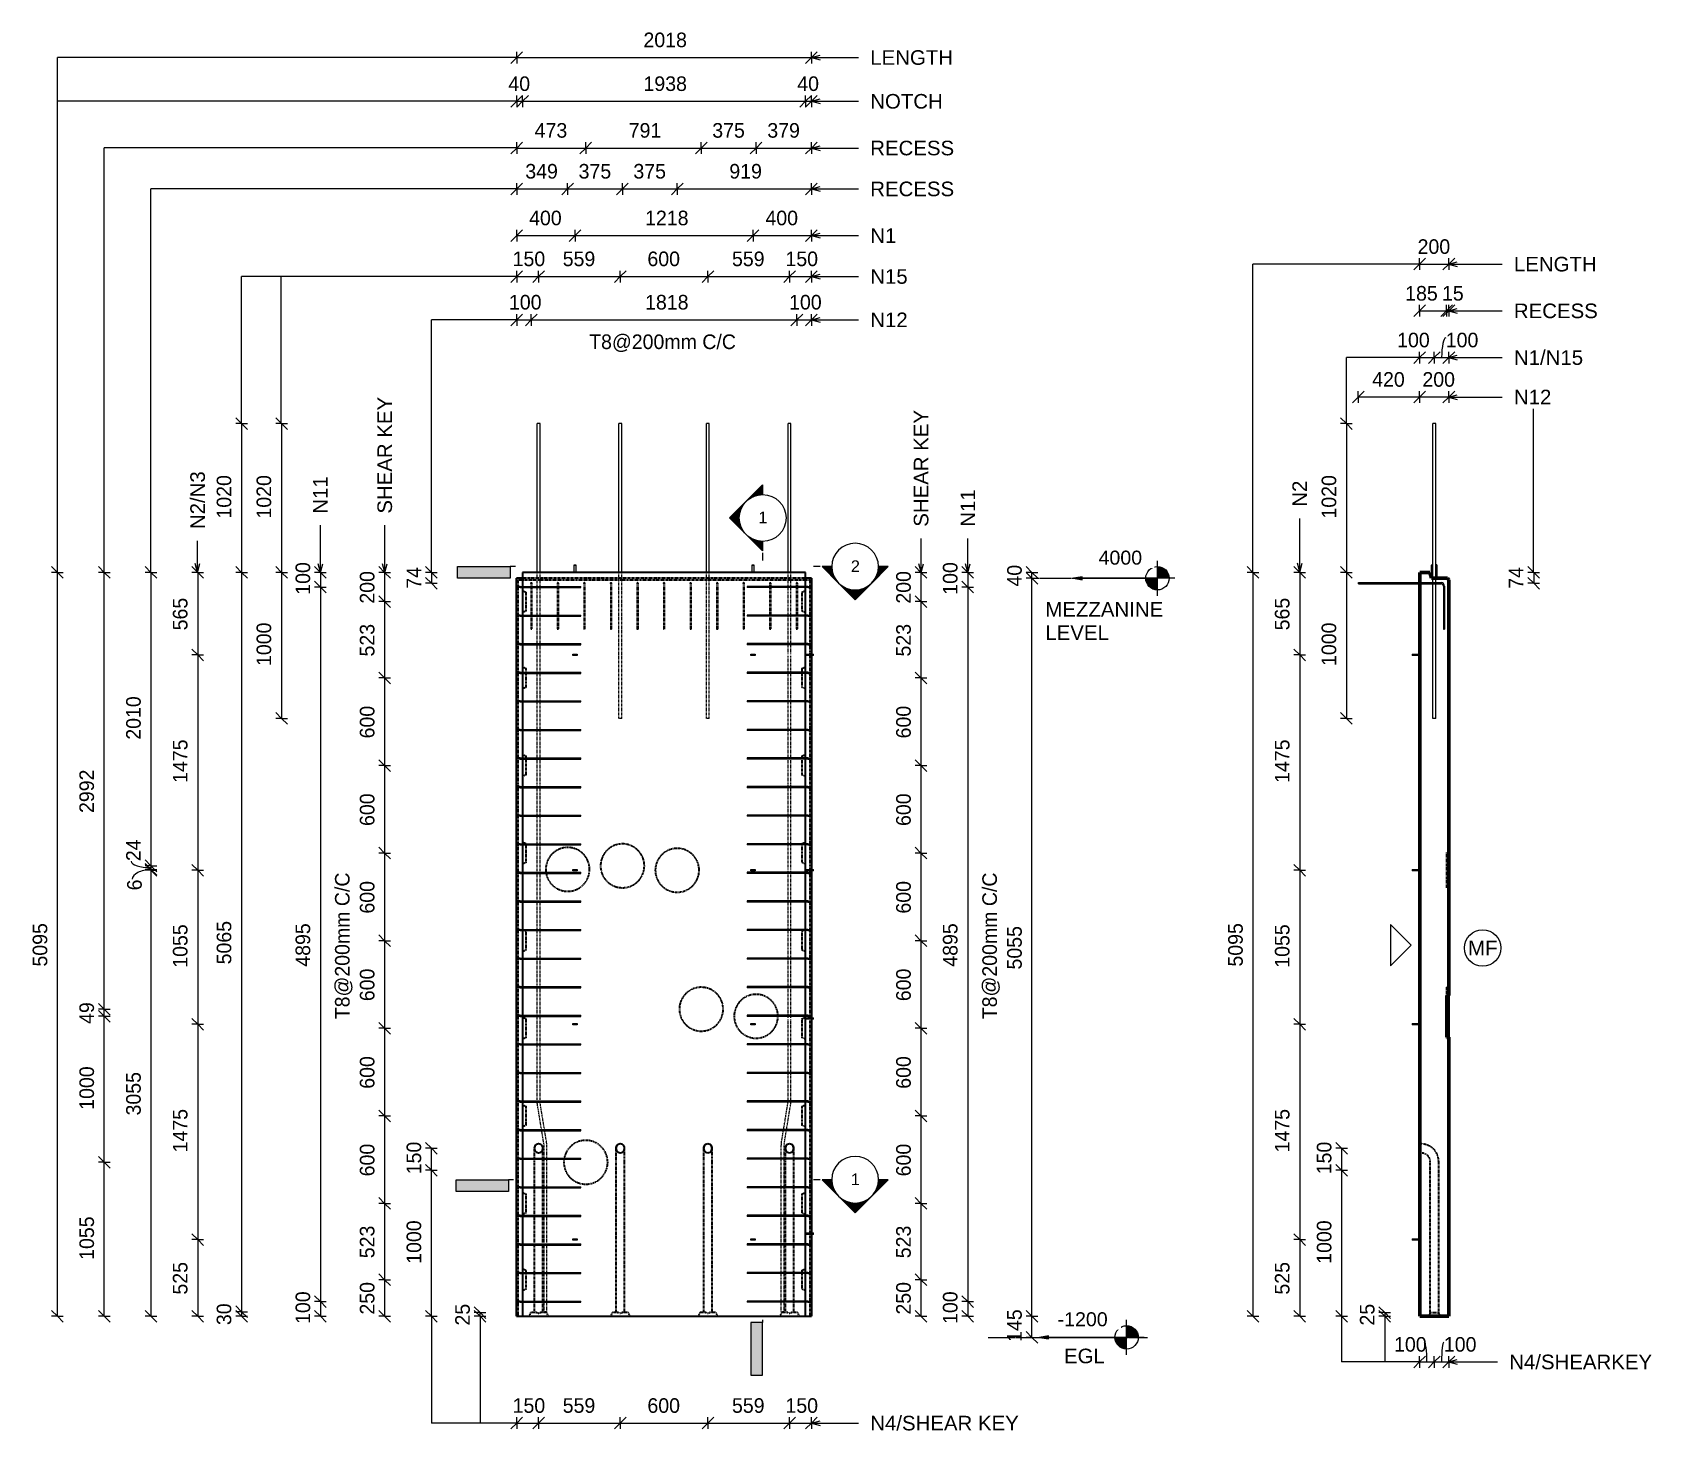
# Model space of a CAD drawing. Header units: millimetres. Extents: x 7560 to 18646, y -2179 to 7399.
import ezdxf

# ---------------------------------------------------------------- set-up
doc = ezdxf.new("R2010")
doc.units = ezdxf.units.MM
doc.linetypes.add('Dash', pattern=[6.36, 3.18, -3.18])
doc.linetypes.add('Hidden', pattern=[7.14, 4.76, -2.38])
for name, color, linetype, lineweight in [('A-ANNO-DIMS', 211, 'Continuous', 9), ('A-ANNO-DIMS-40', 211, 'Continuous', 9), ('A-DETL-HDLN', 90, 'Hidden', 18), ('A-DETL-MBND', 5, 'Continuous', 18), ('A-DETL-THIN', 151, 'Continuous', 18), ('A-GENM', 13, 'Continuous', 18), ('A-WALL', 113, 'Continuous', 25), ('A-WALL-HDLN', 110, 'Dash', 25), ('G-ANNO-DIMS', 111, 'Continuous', 9), ('G-ANNO-SYMB', 111, 'Continuous', 9), ('G-ANNO-TEXT', 231, 'Continuous', 9), ('S-RBAR', 171, 'Continuous', 18)]:
    doc.layers.add(name, color=color, linetype=linetype, lineweight=lineweight)
doc.styles.add('Arial', font='arial.ttf', dxfattribs={"height": 80})
doc.styles.add('Arial_1', font='arial.ttf', dxfattribs={"height": 100})
doc.styles.add('Arial_2', font='arial.ttf', dxfattribs={"height": 96})
doc.styles.add('Nirmala UI Semilight', font='NirmalaS.ttf', dxfattribs={"height": 100})
doc.dimstyles.new('Arrow_Filled_-_2_5_NI_UI', dxfattribs={"dimscale": 304.8, "dimtxt": 104.736395, "dimasz": 0.262467, "dimexe": 0.131234, "dimexo": 0.0625, "dimgap": 0.131234, "dimtad": 1, "dimdec": 0, "dimzin": 0, "dimdsep": 46, "dimtxsty": 'Nirmala UI Semilight', "dimblk1": 'OBLIQUE', "dimblk2": 'OBLIQUE', "dimsah": 1, "dimcen": 0.09, "dimazin": 0, "dimtfac": 1, "dimtdec": 4, "dimtix": 1, "dimtmove": 0, "dimatfit": 3, "dimfxl": 0.131234, "dimfxlon": 1, "dimtvp": 1, "dimtolj": 1, "dimtzin": 0, "dimarcsym": 2})
doc.dimstyles.new('Arrow_Filled_-_2_5_NI_UI_1', dxfattribs={"dimscale": 304.8, "dimtxt": 104.736395, "dimasz": 0.262467, "dimexe": 0.131234, "dimexo": 0.0625, "dimgap": 0.131234, "dimtad": 1, "dimdec": 0, "dimzin": 0, "dimdsep": 46, "dimtxsty": 'Nirmala UI Semilight', "dimblk1": 'OBLIQUE', "dimblk2": 'OBLIQUE', "dimsah": 1, "dimcen": 0.09, "dimazin": 0, "dimtfac": 1, "dimtdec": 4, "dimtix": 1, "dimtmove": 1, "dimatfit": 3, "dimfxl": 0.131234, "dimfxlon": 1, "dimtvp": 1, "dimtolj": 1, "dimtzin": 0, "dimarcsym": 2})
doc.dimstyles.new('Arrow_Filled_-_2_5_NI_UI_2', dxfattribs={"dimscale": 304.8, "dimtxt": 104.736395, "dimasz": 0.262467, "dimexe": 0.131234, "dimexo": 0.0625, "dimgap": 0.131234, "dimtad": 1, "dimdec": 0, "dimzin": 0, "dimdsep": 46, "dimtxsty": 'Nirmala UI Semilight', "dimblk1": 'OBLIQUE', "dimblk2": 'OBLIQUE', "dimsah": 1, "dimcen": 0.09, "dimazin": 0, "dimtfac": 1, "dimtdec": 4, "dimtix": 1, "dimtmove": 2, "dimatfit": 3, "dimfxl": 0.131234, "dimfxlon": 1, "dimtvp": 1, "dimtolj": 1, "dimtzin": 0, "dimarcsym": 2})

msp = doc.modelspace()

# ---------------------------------------------------------------- texts
at = {"layer": 'G-ANNO-SYMB', "char_height": 80, "width": 76.962, "attachment_point": 1, "style": 'Arial'}
for s, insert in [('1', (12530.3, 4116.4)), ('2', (13164, 3782.7)), ('1', (13164, -417.3))]:
    msp.add_mtext(s, dxfattribs=dict(at, insert=insert))
at = {"layer": 'G-ANNO-TEXT', "color": 7, "char_height": 100, "attachment_point": 1, "style": 'Arial_1'}
for s, insert, width in [('LENGTH', (13296.6, 7277.2), 686.244), ('NOTCH', (13296.6, 6977.2), 602.869), ('RECESS', (13296.6, 6657.2), 692.658), ('RECESS', (13296.6, 6377.2), 692.658), ('N1', (13296.6, 6057.2), 214.852), ('N15', (13296.6, 5777.2), 307.848), ('LENGTH', (17703.5, 5861.7), 686.244), ('RECESS', (17703.5, 5541.7), 692.658), ('N12', (13296.6, 5480.2), 307.848), ('N1/N15', (17703.5, 5221.7), 570.802), ('N12', (17703.5, 4951.3), 307.848), ('MEZZANINE', (14495.4, 3496.6), 971.645), ('LEVEL', (14495.4, 3337.8), 522.7), ('MF', (17390.1, 1177.3), 240.506), ('EGL', (14623.1, -1617.4), 336.709), ('N4/SHEARKEY', (17671.3, -1658.3), 1180.084), ('N4/SHEAR KEY', (13296.6, -2077.5), 1228.185)]:
    msp.add_mtext(s, dxfattribs=dict(at, insert=insert, width=width))
at = {"layer": 'G-ANNO-TEXT', "color": 7, "char_height": 100, "attachment_point": 1, "rotation": 90, "style": 'Arial_1'}
for s, insert, width in [('SHEAR KEY', (9922.4, 4102.8), 965.232), ('SHEAR KEY', (13594.7, 4013), 965.232), ('N2/N3', (8641.4, 3996.9), 477.806), ('N11', (9482.4, 4102.8), 307.848), ('N11', (13914.7, 4013), 307.848), ('N2', (16186.9, 4150.1), 214.852)]:
    msp.add_mtext(s, dxfattribs=dict(at, insert=insert, width=width))

# ---------------------------------------------------------------- blocks, each defined once
blk = doc.blocks.new('RR spread anchor face based - RR-SA-4_0-240-1726833-Elevation Front')
at = {"layer": 'A-GENM'}
for p, q in [((11270, 3748), (11270, 3753)), ((11270, 3753), (11282, 3753)), ((11270, 3700), (11270, 3748)), ((11282, 3748), (11270, 3748)), ((11282, 3753), (11282, 3748)), ((11282, 3748), (11282, 3700))]:
    blk.add_line(p, q, dxfattribs=at)
blk = doc.blocks.new('RR spread anchor face based - RR-SA-2_5-150-1726819-Elevation Front')
at = {"layer": 'A-GENM'}
for p, q in [((11261, 3140), (11263, 3140)), ((11261, 3130), (11261, 3140)), ((11263, 3130), (11261, 3130)), ((11263, 3140), (11288, 3140)), ((11263, 3140), (11263, 3130)), ((11288, 3130), (11263, 3130)), ((11288, 3140), (11291, 3140)), ((11288, 3140), (11288, 3130)), ((11291, 3130), (11288, 3130)), ((11291, 3140), (11291, 3130))]:
    blk.add_line(p, q, dxfattribs=at)
blk = doc.blocks.new('RR spread anchor face based - RR-SA-3_0-200-1726827-Elevation Front')
at = {"layer": 'A-GENM'}
for p, q in [((12854, 3140), (12904, 3140)), ((12904, 3130), (12854, 3130)), ((12904, 3140), (12909, 3140)), ((12904, 3130), (12904, 3140)), ((12909, 3130), (12904, 3130)), ((12909, 3130), (12909, 3140))]:
    blk.add_line(p, q, dxfattribs=at)
blk = doc.blocks.new('RR spread anchor face based - RR-SA-3_0-200-V1-Elevation Front')
at = {"layer": 'A-GENM'}
for p, q in [((12854, -825), (12904, -825)), ((12904, -835), (12854, -835)), ((12904, -825), (12909, -825)), ((12904, -835), (12904, -825)), ((12909, -835), (12904, -835)), ((12909, -835), (12909, -825))]:
    blk.add_line(p, q, dxfattribs=at)
blk = doc.blocks.new('RR spread anchor face based - RR-SA-4_0-240-1726833-Elevation Right')
at = {"layer": 'A-GENM'}
for p, q in [((18018, 3753), (18015, 3748)), ((18015, 3748), (18015, 3660)), ((18025, 3753), (18018, 3753)), ((18053, 3753), (18045, 3753)), ((18055, 3748), (18053, 3753)), ((18055, 3660), (18055, 3748))]:
    blk.add_line(p, q, dxfattribs=at)
blk = doc.blocks.new('RR spread anchor face based - RR-SA-2_5-150-1726819-Elevation Right')
at = {"layer": 'A-GENM'}
for p, q in [((17885, 3140), (17890, 3140)), ((17885, 3140), (17885, 3130)), ((17890, 3130), (17885, 3130)), ((17890, 3140), (17935, 3140)), ((17890, 3140), (17890, 3130)), ((17935, 3130), (17890, 3130))]:
    blk.add_line(p, q, dxfattribs=at)
blk = doc.blocks.new('Detail View - M_Section Tail - Filled Horizontal-14034-Elevation Front')
at = {"layer": 'G-ANNO-SYMB'}
blk.add_hatch(color=256, dxfattribs=at).paths.add_polyline_path([(10821, -540), (10821, -460), (10461, -460), (10461, -540)])
for p, q in [((10461, -540), (10461, -460)), ((10461, -460), (10821, -460)), ((10821, -540), (10461, -540)), ((10821, -460), (10821, -540))]:
    blk.add_line(p, q, dxfattribs=at)
blk = doc.blocks.new('Detail View - M_Section Head - Filled SHOP DWG-1002450-Elevation Front')
at = {"layer": 'G-ANNO-SYMB'}
h = blk.add_hatch(color=256, dxfattribs=at)
edge = h.paths.add_edge_path()
edge.add_line((12967, -460), (13033, -460))
edge.add_arc((13193, -460), 160, 180, 225)
edge.add_line((13080, -573), (12967, -460))
h = blk.add_hatch(color=256, dxfattribs=at)
edge = h.paths.add_edge_path()
edge.add_line((13420, -460), (13307, -573))
edge.add_arc((13193, -460), 160, 315, 360)
edge.add_line((13353, -460), (13420, -460))
h = blk.add_hatch(color=256, dxfattribs=at)
edge = h.paths.add_edge_path()
edge.add_line((13193, -687), (13080, -573))
edge.add_arc((13193, -460), 160, 225, 270)
edge.add_line((13193, -620), (13193, -687))
h = blk.add_hatch(color=256, dxfattribs=at)
edge = h.paths.add_edge_path()
edge.add_line((13193, -687), (13193, -620))
edge.add_arc((13193, -460), 160, 270, 315)
edge.add_line((13307, -573), (13193, -687))
for p, q in [((13193, -687), (12967, -460)), ((13033, -460), (12967, -460)), ((12967, -460), (13080, -573)), ((13033, -460), (12967, -460)), ((13193, -687), (13420, -460)), ((13307, -573), (13420, -460)), ((13353, -460), (13420, -460)), ((13420, -460), (13353, -460)), ((13080, -573), (13193, -687)), ((13193, -687), (13307, -573)), ((13193, -620), (13193, -687)), ((13193, -687), (13193, -620))]:
    blk.add_line(p, q, dxfattribs=at)
for start, end in [(360, 180), (180, 360), (180, 225), (315, 0), (225, 270), (270, 315)]:
    blk.add_arc((13193, -460), 160, start, end, dxfattribs=at)
blk = doc.blocks.new('DIMBLOCK1-Elevation Front')
at = {"layer": 'A-ANNO-DIMS-40'}
for p, q in [((10876, 7227), (10836, 7187)), ((10876, 7227), (10916, 7267)), ((10876, 7227), (10876, 7267)), ((10876, 7227), (12894, 7227)), ((10876, 7227), (10876, 7187)), ((12894, 7227), (12854, 7187)), ((12894, 7227), (12934, 7267)), ((12894, 7227), (12894, 7267)), ((12894, 7227), (12894, 7187))]:
    blk.add_line(p, q, dxfattribs=at)
at = {"layer": 'A-ANNO-DIMS-40', "color": 0, "insert": (11744, 7398), "char_height": 100, "width": 338.2, "attachment_point": 1, "line_spacing_factor": 1.142579, "style": 'Nirmala UI Semilight'}
blk.add_mtext('2018', dxfattribs=at)
blk = doc.blocks.new('_Oblique')
at = {"color": 0, "linetype": 'ByBlock', "lineweight": -2}
blk.add_line((-0.5, -0.5), (0.5, 0.5), dxfattribs=at)
blk = doc.blocks.new('DIMBLOCK2-Elevation Front')
at = {"layer": 'A-ANNO-DIMS-40'}
for p, q in [((10876, 6927), (10836, 6887)), ((10876, 6927), (10916, 6967)), ((10876, 6927), (10876, 6967)), ((10876, 6927), (10916, 6927)), ((10916, 6927), (10876, 6887)), ((10876, 6927), (10876, 6887)), ((10916, 6927), (10956, 6967)), ((10916, 6927), (10916, 6967)), ((10916, 6927), (10916, 6887))]:
    blk.add_line(p, q, dxfattribs=at)
at = {"layer": 'A-ANNO-DIMS-40', "color": 0, "insert": (10819, 7098), "char_height": 100, "width": 185.1, "attachment_point": 1, "line_spacing_factor": 1.142579, "style": 'Nirmala UI Semilight'}
blk.add_mtext('40', dxfattribs=at)
blk = doc.blocks.new('DIMBLOCK3-Elevation Front')
at = {"layer": 'A-ANNO-DIMS-40'}
for p, q in [((10916, 6927), (10876, 6887)), ((10916, 6927), (10956, 6967)), ((10916, 6927), (10916, 6967)), ((10916, 6927), (12854, 6927)), ((10916, 6927), (10916, 6887)), ((12854, 6927), (12814, 6887)), ((12854, 6927), (12894, 6967)), ((12854, 6927), (12854, 6967)), ((12854, 6927), (12854, 6887))]:
    blk.add_line(p, q, dxfattribs=at)
at = {"layer": 'A-ANNO-DIMS-40', "color": 0, "insert": (11744, 7098), "char_height": 100, "width": 338.2, "attachment_point": 1, "line_spacing_factor": 1.142579, "style": 'Nirmala UI Semilight'}
blk.add_mtext('1938', dxfattribs=at)
blk = doc.blocks.new('DIMBLOCK4-Elevation Front')
at = {"layer": 'A-ANNO-DIMS-40'}
for p, q in [((12854, 6927), (12814, 6887)), ((12854, 6927), (12894, 6967)), ((12854, 6927), (12854, 6967)), ((12854, 6927), (12894, 6927)), ((12894, 6927), (12854, 6887)), ((12854, 6927), (12854, 6887)), ((12894, 6927), (12934, 6967)), ((12894, 6927), (12894, 6967)), ((12894, 6927), (12894, 6887))]:
    blk.add_line(p, q, dxfattribs=at)
at = {"layer": 'A-ANNO-DIMS-40', "color": 0, "insert": (12797, 7098), "char_height": 100, "width": 185.1, "attachment_point": 1, "line_spacing_factor": 1.142579, "style": 'Nirmala UI Semilight'}
blk.add_mtext('40', dxfattribs=at)
blk = doc.blocks.new('DIMBLOCK5-Elevation Front')
at = {"layer": 'A-ANNO-DIMS-40'}
for p, q in [((10876, 5727), (10916, 5767)), ((10876, 5727), (10876, 5767)), ((11026, 5727), (11066, 5767)), ((11026, 5727), (11026, 5767)), ((10876, 5727), (10836, 5687)), ((10876, 5727), (11026, 5727)), ((10876, 5727), (10876, 5687)), ((11026, 5727), (10986, 5687)), ((11026, 5727), (11026, 5687))]:
    blk.add_line(p, q, dxfattribs=at)
at = {"layer": 'A-ANNO-DIMS-40', "color": 0, "insert": (10848, 5898), "char_height": 100, "width": 246.8, "attachment_point": 1, "line_spacing_factor": 1.142579, "style": 'Nirmala UI Semilight'}
blk.add_mtext('150', dxfattribs=at)
blk = doc.blocks.new('DIMBLOCK6-Elevation Front')
at = {"layer": 'A-ANNO-DIMS-40'}
for p, q in [((11026, 5727), (11066, 5767)), ((11026, 5727), (11026, 5767)), ((11585, 5727), (11625, 5767)), ((11585, 5727), (11585, 5767)), ((11026, 5727), (10986, 5687)), ((11026, 5727), (11585, 5727)), ((11026, 5727), (11026, 5687)), ((11585, 5727), (11545, 5687)), ((11585, 5727), (11585, 5687))]:
    blk.add_line(p, q, dxfattribs=at)
at = {"layer": 'A-ANNO-DIMS-40', "color": 0, "insert": (11191, 5898), "char_height": 100, "width": 274.22, "attachment_point": 1, "line_spacing_factor": 1.142579, "style": 'Nirmala UI Semilight'}
blk.add_mtext('559', dxfattribs=at)
blk = doc.blocks.new('DIMBLOCK7-Elevation Front')
at = {"layer": 'A-ANNO-DIMS-40'}
for p, q in [((11585, 5727), (11625, 5767)), ((11585, 5727), (11585, 5767)), ((12185, 5727), (12225, 5767)), ((12185, 5727), (12185, 5767)), ((11585, 5727), (11545, 5687)), ((11585, 5727), (12185, 5727)), ((11585, 5727), (11585, 5687)), ((12185, 5727), (12145, 5687)), ((12185, 5727), (12185, 5687))]:
    blk.add_line(p, q, dxfattribs=at)
at = {"layer": 'A-ANNO-DIMS-40', "color": 0, "insert": (11771, 5898), "char_height": 100, "width": 274.22, "attachment_point": 1, "line_spacing_factor": 1.142579, "style": 'Nirmala UI Semilight'}
blk.add_mtext('600', dxfattribs=at)
blk = doc.blocks.new('DIMBLOCK8-Elevation Front')
at = {"layer": 'A-ANNO-DIMS-40'}
for p, q in [((12185, 5727), (12225, 5767)), ((12185, 5727), (12185, 5767)), ((12744, 5727), (12784, 5767)), ((12744, 5727), (12744, 5767)), ((12185, 5727), (12145, 5687)), ((12185, 5727), (12744, 5727)), ((12185, 5727), (12185, 5687)), ((12744, 5727), (12704, 5687)), ((12744, 5727), (12744, 5687))]:
    blk.add_line(p, q, dxfattribs=at)
at = {"layer": 'A-ANNO-DIMS-40', "color": 0, "insert": (12350, 5898), "char_height": 100, "width": 274.22, "attachment_point": 1, "line_spacing_factor": 1.142579, "style": 'Nirmala UI Semilight'}
blk.add_mtext('559', dxfattribs=at)
blk = doc.blocks.new('DIMBLOCK9-Elevation Front')
at = {"layer": 'A-ANNO-DIMS-40'}
for p, q in [((12744, 5727), (12784, 5767)), ((12744, 5727), (12744, 5767)), ((12894, 5727), (12934, 5767)), ((12894, 5727), (12894, 5767)), ((12744, 5727), (12704, 5687)), ((12744, 5727), (12894, 5727)), ((12744, 5727), (12744, 5687)), ((12894, 5727), (12854, 5687)), ((12894, 5727), (12894, 5687))]:
    blk.add_line(p, q, dxfattribs=at)
at = {"layer": 'A-ANNO-DIMS-40', "color": 0, "insert": (12716, 5898), "char_height": 100, "width": 246.8, "attachment_point": 1, "line_spacing_factor": 1.142579, "style": 'Nirmala UI Semilight'}
blk.add_mtext('150', dxfattribs=at)
blk = doc.blocks.new('DIMBLOCK10-Elevation Front')
at = {"layer": 'A-ANNO-DIMS-40'}
for p, q in [((10876, 6007), (10836, 5967)), ((10876, 6007), (10916, 6047)), ((10876, 6007), (10876, 6047)), ((10876, 6007), (11276, 6007)), ((10876, 6007), (10876, 5967)), ((11276, 6007), (11236, 5967)), ((11276, 6007), (11316, 6047)), ((11276, 6007), (11276, 6047)), ((11276, 6007), (11276, 5967))]:
    blk.add_line(p, q, dxfattribs=at)
at = {"layer": 'A-ANNO-DIMS-40', "color": 0, "insert": (10961, 6178), "char_height": 100, "width": 276.5, "attachment_point": 1, "line_spacing_factor": 1.142579, "style": 'Nirmala UI Semilight'}
blk.add_mtext('400', dxfattribs=at)
blk = doc.blocks.new('DIMBLOCK11-Elevation Front')
at = {"layer": 'A-ANNO-DIMS-40'}
for p, q in [((11276, 6007), (11236, 5967)), ((11276, 6007), (11316, 6047)), ((11276, 6007), (11276, 6047)), ((11276, 6007), (12494, 6007)), ((11276, 6007), (11276, 5967)), ((12494, 6007), (12454, 5967)), ((12494, 6007), (12534, 6047)), ((12494, 6007), (12494, 6047)), ((12494, 6007), (12494, 5967))]:
    blk.add_line(p, q, dxfattribs=at)
at = {"layer": 'A-ANNO-DIMS-40', "color": 0, "insert": (11755, 6178), "char_height": 100, "width": 310.78, "attachment_point": 1, "line_spacing_factor": 1.142579, "style": 'Nirmala UI Semilight'}
blk.add_mtext('1218', dxfattribs=at)
blk = doc.blocks.new('DIMBLOCK12-Elevation Front')
at = {"layer": 'A-ANNO-DIMS-40'}
for p, q in [((12494, 6007), (12454, 5967)), ((12494, 6007), (12534, 6047)), ((12494, 6007), (12494, 6047)), ((12494, 6007), (12894, 6007)), ((12494, 6007), (12494, 5967)), ((12894, 6007), (12854, 5967)), ((12894, 6007), (12934, 6047)), ((12894, 6007), (12894, 6047)), ((12894, 6007), (12894, 5967))]:
    blk.add_line(p, q, dxfattribs=at)
at = {"layer": 'A-ANNO-DIMS-40', "color": 0, "insert": (12579, 6178), "char_height": 100, "width": 276.5, "attachment_point": 1, "line_spacing_factor": 1.142579, "style": 'Nirmala UI Semilight'}
blk.add_mtext('400', dxfattribs=at)
blk = doc.blocks.new('DIMBLOCK13-Elevation Front')
at = {"layer": 'A-ANNO-DIMS-40'}
for p, q in [((10876, -2127), (10916, -2087)), ((10876, -2127), (10876, -2087)), ((11026, -2127), (11066, -2087)), ((11026, -2127), (11026, -2087)), ((10876, -2127), (10836, -2167)), ((10876, -2127), (11026, -2127)), ((10876, -2127), (10876, -2167)), ((11026, -2127), (10986, -2167)), ((11026, -2127), (11026, -2167))]:
    blk.add_line(p, q, dxfattribs=at)
at = {"layer": 'A-ANNO-DIMS-40', "color": 0, "insert": (10848, -1957), "char_height": 100, "width": 246.8, "attachment_point": 1, "line_spacing_factor": 1.142579, "style": 'Nirmala UI Semilight'}
blk.add_mtext('150', dxfattribs=at)
blk = doc.blocks.new('DIMBLOCK14-Elevation Front')
at = {"layer": 'A-ANNO-DIMS-40'}
for p, q in [((11026, -2127), (11066, -2087)), ((11026, -2127), (11026, -2087)), ((11585, -2127), (11625, -2087)), ((11585, -2127), (11585, -2087)), ((11026, -2127), (10986, -2167)), ((11026, -2127), (11585, -2127)), ((11026, -2127), (11026, -2167)), ((11585, -2127), (11545, -2167)), ((11585, -2127), (11585, -2167))]:
    blk.add_line(p, q, dxfattribs=at)
at = {"layer": 'A-ANNO-DIMS-40', "color": 0, "insert": (11191, -1957), "char_height": 100, "width": 274.22, "attachment_point": 1, "line_spacing_factor": 1.142579, "style": 'Nirmala UI Semilight'}
blk.add_mtext('559', dxfattribs=at)
blk = doc.blocks.new('DIMBLOCK15-Elevation Front')
at = {"layer": 'A-ANNO-DIMS-40'}
for p, q in [((11585, -2127), (11625, -2087)), ((11585, -2127), (11585, -2087)), ((12185, -2127), (12225, -2087)), ((12185, -2127), (12185, -2087)), ((11585, -2127), (11545, -2167)), ((11585, -2127), (12185, -2127)), ((11585, -2127), (11585, -2167)), ((12185, -2127), (12145, -2167)), ((12185, -2127), (12185, -2167))]:
    blk.add_line(p, q, dxfattribs=at)
at = {"layer": 'A-ANNO-DIMS-40', "color": 0, "insert": (11771, -1957), "char_height": 100, "width": 274.22, "attachment_point": 1, "line_spacing_factor": 1.142579, "style": 'Nirmala UI Semilight'}
blk.add_mtext('600', dxfattribs=at)
blk = doc.blocks.new('DIMBLOCK16-Elevation Front')
at = {"layer": 'A-ANNO-DIMS-40'}
for p, q in [((12185, -2127), (12225, -2087)), ((12185, -2127), (12185, -2087)), ((12744, -2127), (12784, -2087)), ((12744, -2127), (12744, -2087)), ((12185, -2127), (12145, -2167)), ((12185, -2127), (12744, -2127)), ((12185, -2127), (12185, -2167)), ((12744, -2127), (12704, -2167)), ((12744, -2127), (12744, -2167))]:
    blk.add_line(p, q, dxfattribs=at)
at = {"layer": 'A-ANNO-DIMS-40', "color": 0, "insert": (12350, -1957), "char_height": 100, "width": 274.22, "attachment_point": 1, "line_spacing_factor": 1.142579, "style": 'Nirmala UI Semilight'}
blk.add_mtext('559', dxfattribs=at)
blk = doc.blocks.new('DIMBLOCK17-Elevation Front')
at = {"layer": 'A-ANNO-DIMS-40'}
for p, q in [((12744, -2127), (12784, -2087)), ((12744, -2127), (12744, -2087)), ((12894, -2127), (12934, -2087)), ((12894, -2127), (12894, -2087)), ((12744, -2127), (12704, -2167)), ((12744, -2127), (12894, -2127)), ((12744, -2127), (12744, -2167)), ((12894, -2127), (12854, -2167)), ((12894, -2127), (12894, -2167))]:
    blk.add_line(p, q, dxfattribs=at)
at = {"layer": 'A-ANNO-DIMS-40', "color": 0, "insert": (12716, -1957), "char_height": 100, "width": 246.8, "attachment_point": 1, "line_spacing_factor": 1.142579, "style": 'Nirmala UI Semilight'}
blk.add_mtext('150', dxfattribs=at)
blk = doc.blocks.new('DIMBLOCK18-Elevation Front')
at = {"layer": 'A-ANNO-DIMS-40'}
for p, q in [((7732, 3700), (7692, 3740)), ((7732, 3700), (7692, 3700)), ((7732, -1395), (7732, 3700)), ((7732, 3700), (7772, 3660)), ((7732, 3700), (7772, 3700)), ((7732, -1395), (7692, -1355)), ((7732, -1395), (7692, -1395)), ((7732, -1395), (7772, -1435)), ((7732, -1395), (7772, -1395))]:
    blk.add_line(p, q, dxfattribs=at)
at = {"layer": 'A-ANNO-DIMS-40', "color": 0, "insert": (7562, 1000), "char_height": 100, "width": 365.63, "attachment_point": 1, "rotation": 90, "line_spacing_factor": 1.142579, "style": 'Nirmala UI Semilight'}
blk.add_mtext('5095', dxfattribs=at)
blk = doc.blocks.new('DIMBLOCK19-Elevation Front')
at = {"layer": 'A-ANNO-DIMS-40'}
for p, q in [((8692, 3700), (8652, 3740)), ((8692, 3700), (8652, 3700)), ((8692, 3700), (8692, 3135)), ((8692, 3700), (8732, 3660)), ((8692, 3700), (8732, 3700)), ((8692, 3135), (8652, 3175)), ((8692, 3135), (8652, 3135)), ((8692, 3135), (8732, 3095)), ((8692, 3135), (8732, 3135))]:
    blk.add_line(p, q, dxfattribs=at)
at = {"layer": 'A-ANNO-DIMS-40', "color": 0, "insert": (8522, 3303), "char_height": 100, "width": 274.22, "attachment_point": 1, "rotation": 90, "line_spacing_factor": 1.142579, "style": 'Nirmala UI Semilight'}
blk.add_mtext('565', dxfattribs=at)
blk = doc.blocks.new('DIMBLOCK20-Elevation Front')
at = {"layer": 'A-ANNO-DIMS-40'}
for p, q in [((8692, 3135), (8652, 3175)), ((8692, 3135), (8652, 3135)), ((8692, 3135), (8692, 1660)), ((8692, 3135), (8732, 3095)), ((8692, 3135), (8732, 3135)), ((8692, 1660), (8652, 1700)), ((8692, 1660), (8652, 1660)), ((8692, 1660), (8732, 1620)), ((8692, 1660), (8732, 1660))]:
    blk.add_line(p, q, dxfattribs=at)
at = {"layer": 'A-ANNO-DIMS-40', "color": 0, "insert": (8522, 2258), "char_height": 100, "width": 335.92, "attachment_point": 1, "rotation": 90, "line_spacing_factor": 1.142579, "style": 'Nirmala UI Semilight'}
blk.add_mtext('1475', dxfattribs=at)
blk = doc.blocks.new('DIMBLOCK21-Elevation Front')
at = {"layer": 'A-ANNO-DIMS-40'}
for p, q in [((8692, 1660), (8652, 1700)), ((8692, 1660), (8652, 1660)), ((8692, 1660), (8692, 605)), ((8692, 1660), (8732, 1620)), ((8692, 1660), (8732, 1660)), ((8692, 605), (8652, 645)), ((8692, 605), (8652, 605)), ((8692, 605), (8732, 565)), ((8692, 605), (8732, 605))]:
    blk.add_line(p, q, dxfattribs=at)
at = {"layer": 'A-ANNO-DIMS-40', "color": 0, "insert": (8522, 992), "char_height": 100, "width": 338.2, "attachment_point": 1, "rotation": 90, "line_spacing_factor": 1.142579, "style": 'Nirmala UI Semilight'}
blk.add_mtext('1055', dxfattribs=at)
blk = doc.blocks.new('DIMBLOCK22-Elevation Front')
at = {"layer": 'A-ANNO-DIMS-40'}
for p, q in [((8692, 605), (8652, 645)), ((8692, 605), (8652, 605)), ((8692, 605), (8692, -870)), ((8692, 605), (8732, 565)), ((8692, 605), (8732, 605)), ((8692, -870), (8652, -830)), ((8692, -870), (8652, -870)), ((8692, -870), (8732, -910)), ((8692, -870), (8732, -870))]:
    blk.add_line(p, q, dxfattribs=at)
at = {"layer": 'A-ANNO-DIMS-40', "color": 0, "insert": (8522, -273), "char_height": 100, "width": 335.92, "attachment_point": 1, "rotation": 90, "line_spacing_factor": 1.142579, "style": 'Nirmala UI Semilight'}
blk.add_mtext('1475', dxfattribs=at)
blk = doc.blocks.new('DIMBLOCK23-Elevation Front')
at = {"layer": 'A-ANNO-DIMS-40'}
for p, q in [((8692, -870), (8652, -830)), ((8692, -870), (8652, -870)), ((8692, -870), (8692, -1395)), ((8692, -870), (8732, -910)), ((8692, -870), (8732, -870)), ((8692, -1395), (8652, -1355)), ((8692, -1395), (8652, -1395)), ((8692, -1395), (8732, -1435)), ((8692, -1395), (8732, -1395))]:
    blk.add_line(p, q, dxfattribs=at)
at = {"layer": 'A-ANNO-DIMS-40', "color": 0, "insert": (8522, -1247), "char_height": 100, "width": 274.22, "attachment_point": 1, "rotation": 90, "line_spacing_factor": 1.142579, "style": 'Nirmala UI Semilight'}
blk.add_mtext('525', dxfattribs=at)
blk = doc.blocks.new('DIMBLOCK24-Elevation Front')
at = {"layer": 'A-ANNO-DIMS-40'}
for p, q in [((10292, -395), (10252, -355)), ((10292, -395), (10252, -395)), ((10292, -1395), (10292, -395)), ((10292, -395), (10332, -435)), ((10292, -395), (10332, -395)), ((10292, -1395), (10252, -1355)), ((10292, -1395), (10252, -1395)), ((10292, -1395), (10332, -1435)), ((10292, -1395), (10332, -1395))]:
    blk.add_line(p, q, dxfattribs=at)
at = {"layer": 'A-ANNO-DIMS-40', "color": 0, "insert": (10122, -1036), "char_height": 100, "width": 338.2, "attachment_point": 1, "rotation": 90, "line_spacing_factor": 1.142579, "style": 'Nirmala UI Semilight'}
blk.add_mtext('1000', dxfattribs=at)
blk = doc.blocks.new('DIMBLOCK25-Elevation Front')
at = {"layer": 'A-ANNO-DIMS-40'}
for p, q in [((10292, -245), (10252, -205)), ((10292, -245), (10252, -245)), ((10292, -395), (10292, -245)), ((10292, -245), (10332, -285)), ((10292, -245), (10332, -245)), ((10292, -395), (10252, -355)), ((10292, -395), (10252, -395)), ((10292, -395), (10332, -435)), ((10292, -395), (10332, -395))]:
    blk.add_line(p, q, dxfattribs=at)
at = {"layer": 'A-ANNO-DIMS-40', "color": 0, "insert": (10122, -423), "char_height": 100, "width": 246.8, "attachment_point": 1, "rotation": 90, "line_spacing_factor": 1.142579, "style": 'Nirmala UI Semilight'}
blk.add_mtext('150', dxfattribs=at)
blk = doc.blocks.new('DIMBLOCK26-Elevation Front')
at = {"layer": 'A-ANNO-DIMS-40'}
for p, q in [((10625, -1370), (10585, -1330)), ((10625, -1395), (10585, -1355)), ((10625, -1370), (10585, -1370)), ((10625, -1395), (10585, -1395)), ((10625, -1395), (10625, -1370)), ((10625, -1370), (10665, -1410)), ((10625, -1370), (10665, -1370)), ((10625, -1395), (10665, -1435)), ((10625, -1395), (10665, -1395))]:
    blk.add_line(p, q, dxfattribs=at)
at = {"layer": 'A-ANNO-DIMS-40', "color": 0, "insert": (10455, -1459), "char_height": 100, "width": 182.81, "attachment_point": 1, "rotation": 90, "line_spacing_factor": 1.142579, "style": 'Nirmala UI Semilight'}
blk.add_mtext('25', dxfattribs=at)
blk = doc.blocks.new('DIMBLOCK27-Elevation Front')
at = {"layer": 'A-ANNO-DIMS-40'}
for p, q in [((9532, 3700), (9492, 3740)), ((9532, 3700), (9492, 3700)), ((9532, 3700), (9532, 3600)), ((9532, 3700), (9572, 3660)), ((9532, 3700), (9572, 3700)), ((9532, 3600), (9492, 3640)), ((9532, 3600), (9492, 3600)), ((9532, 3600), (9572, 3560)), ((9532, 3600), (9572, 3600))]:
    blk.add_line(p, q, dxfattribs=at)
at = {"layer": 'A-ANNO-DIMS-40', "color": 0, "insert": (9362, 3547), "char_height": 100, "width": 246.8, "attachment_point": 1, "rotation": 90, "line_spacing_factor": 1.142579, "style": 'Nirmala UI Semilight'}
blk.add_mtext('100', dxfattribs=at)
blk = doc.blocks.new('DIMBLOCK28-Elevation Front')
at = {"layer": 'A-ANNO-DIMS-40'}
for p, q in [((9532, 3600), (9492, 3640)), ((9532, 3600), (9492, 3600)), ((9532, 3600), (9532, -1295)), ((9532, 3600), (9572, 3560)), ((9532, 3600), (9572, 3600)), ((9532, -1295), (9492, -1255)), ((9532, -1295), (9492, -1295)), ((9532, -1295), (9572, -1335)), ((9532, -1295), (9572, -1295))]:
    blk.add_line(p, q, dxfattribs=at)
at = {"layer": 'A-ANNO-DIMS-40', "color": 0, "char_height": 100, "attachment_point": 1, "rotation": 90, "line_spacing_factor": 1.142579, "style": 'Nirmala UI Semilight'}
for s, insert, width in [('T8@200mm C/C', (9632, 639), 1231.7), ('4895', (9362, 999), 367.91)]:
    blk.add_mtext(s, dxfattribs=dict(at, insert=insert, width=width))
blk = doc.blocks.new('DIMBLOCK29-Elevation Front')
at = {"layer": 'A-ANNO-DIMS-40'}
for p, q in [((9532, -1295), (9492, -1255)), ((9532, -1295), (9492, -1295)), ((9532, -1295), (9532, -1395)), ((9532, -1295), (9572, -1335)), ((9532, -1295), (9572, -1295)), ((9532, -1395), (9492, -1355)), ((9532, -1395), (9492, -1395)), ((9532, -1395), (9572, -1435)), ((9532, -1395), (9572, -1395))]:
    blk.add_line(p, q, dxfattribs=at)
at = {"layer": 'A-ANNO-DIMS-40', "color": 0, "insert": (9362, -1448), "char_height": 100, "width": 246.8, "attachment_point": 1, "rotation": 90, "line_spacing_factor": 1.142579, "style": 'Nirmala UI Semilight'}
blk.add_mtext('100', dxfattribs=at)
blk = doc.blocks.new('DIMBLOCK30-Elevation Front')
at = {"layer": 'A-ANNO-DIMS-40'}
for p, q in [((13964, 3700), (13924, 3740)), ((13964, 3700), (13924, 3700)), ((13964, 3700), (13964, 3600)), ((13964, 3700), (14004, 3660)), ((13964, 3700), (14004, 3700)), ((13964, 3600), (13924, 3640)), ((13964, 3600), (13924, 3600)), ((13964, 3600), (14004, 3560)), ((13964, 3600), (14004, 3600))]:
    blk.add_line(p, q, dxfattribs=at)
at = {"layer": 'A-ANNO-DIMS-40', "color": 0, "insert": (13794, 3547), "char_height": 100, "width": 246.8, "attachment_point": 1, "rotation": 90, "line_spacing_factor": 1.142579, "style": 'Nirmala UI Semilight'}
blk.add_mtext('100', dxfattribs=at)
blk = doc.blocks.new('DIMBLOCK31-Elevation Front')
at = {"layer": 'A-ANNO-DIMS-40'}
for p, q in [((13964, 3600), (13924, 3640)), ((13964, 3600), (13924, 3600)), ((13964, 3600), (13964, -1295)), ((13964, 3600), (14004, 3560)), ((13964, 3600), (14004, 3600)), ((13964, -1295), (13924, -1255)), ((13964, -1295), (13924, -1295)), ((13964, -1295), (14004, -1335)), ((13964, -1295), (14004, -1295))]:
    blk.add_line(p, q, dxfattribs=at)
at = {"layer": 'A-ANNO-DIMS-40', "color": 0, "char_height": 100, "attachment_point": 1, "rotation": 90, "line_spacing_factor": 1.142579, "style": 'Nirmala UI Semilight'}
for s, insert, width in [('T8@200mm C/C', (14064, 639), 1231.7), ('4895', (13794, 999), 367.91)]:
    blk.add_mtext(s, dxfattribs=dict(at, insert=insert, width=width))
blk = doc.blocks.new('DIMBLOCK32-Elevation Front')
at = {"layer": 'A-ANNO-DIMS-40'}
for p, q in [((13964, -1295), (13924, -1255)), ((13964, -1295), (13924, -1295)), ((13964, -1295), (13964, -1395)), ((13964, -1295), (14004, -1335)), ((13964, -1295), (14004, -1295)), ((13964, -1395), (13924, -1355)), ((13964, -1395), (13924, -1395)), ((13964, -1395), (14004, -1435)), ((13964, -1395), (14004, -1395))]:
    blk.add_line(p, q, dxfattribs=at)
at = {"layer": 'A-ANNO-DIMS-40', "color": 0, "insert": (13794, -1448), "char_height": 100, "width": 246.8, "attachment_point": 1, "rotation": 90, "line_spacing_factor": 1.142579, "style": 'Nirmala UI Semilight'}
blk.add_mtext('100', dxfattribs=at)
blk = doc.blocks.new('DIMBLOCK33-Elevation Front')
at = {"layer": 'A-ANNO-DIMS-40'}
for p, q in [((13644, 3700), (13604, 3740)), ((13644, 3700), (13604, 3700)), ((13644, 3700), (13644, 3500)), ((13644, 3700), (13684, 3660)), ((13644, 3700), (13684, 3700)), ((13644, 3500), (13604, 3540)), ((13644, 3500), (13604, 3500)), ((13644, 3500), (13684, 3460)), ((13644, 3500), (13684, 3500))]:
    blk.add_line(p, q, dxfattribs=at)
at = {"layer": 'A-ANNO-DIMS-40', "color": 0, "insert": (13474, 3486), "char_height": 100, "width": 274.22, "attachment_point": 1, "rotation": 90, "line_spacing_factor": 1.142579, "style": 'Nirmala UI Semilight'}
blk.add_mtext('200', dxfattribs=at)
blk = doc.blocks.new('DIMBLOCK34-Elevation Front')
at = {"layer": 'A-ANNO-DIMS-40'}
for p, q in [((13644, 3500), (13604, 3540)), ((13644, 3500), (13604, 3500)), ((13644, 3500), (13644, 2977)), ((13644, 3500), (13684, 3460)), ((13644, 3500), (13684, 3500)), ((13644, 2977), (13604, 3017)), ((13644, 2977), (13604, 2977)), ((13644, 2977), (13684, 2937)), ((13644, 2977), (13684, 2977))]:
    blk.add_line(p, q, dxfattribs=at)
at = {"layer": 'A-ANNO-DIMS-40', "color": 0, "insert": (13474, 3124), "char_height": 100, "width": 274.22, "attachment_point": 1, "rotation": 90, "line_spacing_factor": 1.142579, "style": 'Nirmala UI Semilight'}
blk.add_mtext('523', dxfattribs=at)
blk = doc.blocks.new('DIMBLOCK35-Elevation Front')
at = {"layer": 'A-ANNO-DIMS-40'}
for p, q in [((13644, 2977), (13604, 3017)), ((13644, 2977), (13604, 2977)), ((13644, 2977), (13644, 2377)), ((13644, 2977), (13684, 2937)), ((13644, 2977), (13684, 2977)), ((13644, 2377), (13604, 2417)), ((13644, 2377), (13604, 2377)), ((13644, 2377), (13684, 2337)), ((13644, 2377), (13684, 2377))]:
    blk.add_line(p, q, dxfattribs=at)
at = {"layer": 'A-ANNO-DIMS-40', "color": 0, "insert": (13474, 2563), "char_height": 100, "width": 274.22, "attachment_point": 1, "rotation": 90, "line_spacing_factor": 1.142579, "style": 'Nirmala UI Semilight'}
blk.add_mtext('600', dxfattribs=at)
blk = doc.blocks.new('DIMBLOCK36-Elevation Front')
at = {"layer": 'A-ANNO-DIMS-40'}
for p, q in [((13644, 2377), (13604, 2417)), ((13644, 2377), (13604, 2377)), ((13644, 2377), (13644, 1777)), ((13644, 2377), (13684, 2337)), ((13644, 2377), (13684, 2377)), ((13644, 1777), (13604, 1817)), ((13644, 1777), (13604, 1777)), ((13644, 1777), (13684, 1737)), ((13644, 1777), (13684, 1777))]:
    blk.add_line(p, q, dxfattribs=at)
at = {"layer": 'A-ANNO-DIMS-40', "color": 0, "insert": (13474, 1963), "char_height": 100, "width": 274.22, "attachment_point": 1, "rotation": 90, "line_spacing_factor": 1.142579, "style": 'Nirmala UI Semilight'}
blk.add_mtext('600', dxfattribs=at)
blk = doc.blocks.new('DIMBLOCK37-Elevation Front')
at = {"layer": 'A-ANNO-DIMS-40'}
for p, q in [((13644, 1777), (13604, 1817)), ((13644, 1777), (13604, 1777)), ((13644, 1777), (13644, 1177)), ((13644, 1777), (13684, 1737)), ((13644, 1777), (13684, 1777)), ((13644, 1177), (13604, 1217)), ((13644, 1177), (13604, 1177)), ((13644, 1177), (13684, 1137)), ((13644, 1177), (13684, 1177))]:
    blk.add_line(p, q, dxfattribs=at)
at = {"layer": 'A-ANNO-DIMS-40', "color": 0, "insert": (13474, 1363), "char_height": 100, "width": 274.22, "attachment_point": 1, "rotation": 90, "line_spacing_factor": 1.142579, "style": 'Nirmala UI Semilight'}
blk.add_mtext('600', dxfattribs=at)
blk = doc.blocks.new('DIMBLOCK38-Elevation Front')
at = {"layer": 'A-ANNO-DIMS-40'}
for p, q in [((13644, 1177), (13604, 1217)), ((13644, 1177), (13604, 1177)), ((13644, 1177), (13644, 577)), ((13644, 1177), (13684, 1137)), ((13644, 1177), (13684, 1177)), ((13644, 577), (13604, 617)), ((13644, 577), (13604, 577)), ((13644, 577), (13684, 537)), ((13644, 577), (13684, 577))]:
    blk.add_line(p, q, dxfattribs=at)
at = {"layer": 'A-ANNO-DIMS-40', "color": 0, "insert": (13474, 763), "char_height": 100, "width": 274.22, "attachment_point": 1, "rotation": 90, "line_spacing_factor": 1.142579, "style": 'Nirmala UI Semilight'}
blk.add_mtext('600', dxfattribs=at)
blk = doc.blocks.new('DIMBLOCK39-Elevation Front')
at = {"layer": 'A-ANNO-DIMS-40'}
for p, q in [((13644, 577), (13604, 617)), ((13644, 577), (13604, 577)), ((13644, 577), (13644, -23)), ((13644, 577), (13684, 537)), ((13644, 577), (13684, 577)), ((13644, -23), (13604, 17)), ((13644, -23), (13604, -23)), ((13644, -23), (13684, -63)), ((13644, -23), (13684, -23))]:
    blk.add_line(p, q, dxfattribs=at)
at = {"layer": 'A-ANNO-DIMS-40', "color": 0, "insert": (13474, 163), "char_height": 100, "width": 274.22, "attachment_point": 1, "rotation": 90, "line_spacing_factor": 1.142579, "style": 'Nirmala UI Semilight'}
blk.add_mtext('600', dxfattribs=at)
blk = doc.blocks.new('DIMBLOCK40-Elevation Front')
at = {"layer": 'A-ANNO-DIMS-40'}
for p, q in [((13644, -23), (13604, 17)), ((13644, -23), (13604, -23)), ((13644, -23), (13644, -623)), ((13644, -23), (13684, -63)), ((13644, -23), (13684, -23)), ((13644, -623), (13604, -583)), ((13644, -623), (13604, -623)), ((13644, -623), (13684, -663)), ((13644, -623), (13684, -623))]:
    blk.add_line(p, q, dxfattribs=at)
at = {"layer": 'A-ANNO-DIMS-40', "color": 0, "insert": (13474, -437), "char_height": 100, "width": 274.22, "attachment_point": 1, "rotation": 90, "line_spacing_factor": 1.142579, "style": 'Nirmala UI Semilight'}
blk.add_mtext('600', dxfattribs=at)
blk = doc.blocks.new('DIMBLOCK41-Elevation Front')
at = {"layer": 'A-ANNO-DIMS-40'}
for p, q in [((13644, -623), (13604, -583)), ((13644, -623), (13604, -623)), ((13644, -623), (13644, -1145)), ((13644, -623), (13684, -663)), ((13644, -623), (13684, -623)), ((13644, -1145), (13604, -1105)), ((13644, -1145), (13604, -1145)), ((13644, -1145), (13684, -1185)), ((13644, -1145), (13684, -1145))]:
    blk.add_line(p, q, dxfattribs=at)
at = {"layer": 'A-ANNO-DIMS-40', "color": 0, "insert": (13474, -998), "char_height": 100, "width": 274.22, "attachment_point": 1, "rotation": 90, "line_spacing_factor": 1.142579, "style": 'Nirmala UI Semilight'}
blk.add_mtext('523', dxfattribs=at)
blk = doc.blocks.new('DIMBLOCK42-Elevation Front')
at = {"layer": 'A-ANNO-DIMS-40'}
for p, q in [((13644, -1145), (13604, -1105)), ((13644, -1145), (13604, -1145)), ((13644, -1145), (13644, -1395)), ((13644, -1145), (13684, -1185)), ((13644, -1145), (13684, -1145)), ((13644, -1395), (13604, -1355)), ((13644, -1395), (13604, -1395)), ((13644, -1395), (13684, -1435)), ((13644, -1395), (13684, -1395))]:
    blk.add_line(p, q, dxfattribs=at)
at = {"layer": 'A-ANNO-DIMS-40', "color": 0, "insert": (13474, -1384), "char_height": 100, "width": 274.22, "attachment_point": 1, "rotation": 90, "line_spacing_factor": 1.142579, "style": 'Nirmala UI Semilight'}
blk.add_mtext('250', dxfattribs=at)
blk = doc.blocks.new('DIMBLOCK43-Elevation Front')
at = {"layer": 'A-ANNO-DIMS-40'}
for p, q in [((9972, 3700), (9932, 3740)), ((9972, 3700), (9932, 3700)), ((9972, 3700), (9972, 3500)), ((9972, 3700), (10012, 3660)), ((9972, 3700), (10012, 3700)), ((9972, 3500), (9932, 3540)), ((9972, 3500), (9932, 3500)), ((9972, 3500), (10012, 3460)), ((9972, 3500), (10012, 3500))]:
    blk.add_line(p, q, dxfattribs=at)
at = {"layer": 'A-ANNO-DIMS-40', "color": 0, "insert": (9802, 3486), "char_height": 100, "width": 274.22, "attachment_point": 1, "rotation": 90, "line_spacing_factor": 1.142579, "style": 'Nirmala UI Semilight'}
blk.add_mtext('200', dxfattribs=at)
blk = doc.blocks.new('DIMBLOCK44-Elevation Front')
at = {"layer": 'A-ANNO-DIMS-40'}
for p, q in [((9972, 3500), (9932, 3540)), ((9972, 3500), (9932, 3500)), ((9972, 3500), (9972, 2977)), ((9972, 3500), (10012, 3460)), ((9972, 3500), (10012, 3500)), ((9972, 2977), (9932, 3017)), ((9972, 2977), (9932, 2977)), ((9972, 2977), (10012, 2937)), ((9972, 2977), (10012, 2977))]:
    blk.add_line(p, q, dxfattribs=at)
at = {"layer": 'A-ANNO-DIMS-40', "color": 0, "insert": (9802, 3124), "char_height": 100, "width": 274.22, "attachment_point": 1, "rotation": 90, "line_spacing_factor": 1.142579, "style": 'Nirmala UI Semilight'}
blk.add_mtext('523', dxfattribs=at)
blk = doc.blocks.new('DIMBLOCK45-Elevation Front')
at = {"layer": 'A-ANNO-DIMS-40'}
for p, q in [((9972, 2977), (9932, 3017)), ((9972, 2977), (9932, 2977)), ((9972, 2977), (9972, 2377)), ((9972, 2977), (10012, 2937)), ((9972, 2977), (10012, 2977)), ((9972, 2377), (9932, 2417)), ((9972, 2377), (9932, 2377)), ((9972, 2377), (10012, 2337)), ((9972, 2377), (10012, 2377))]:
    blk.add_line(p, q, dxfattribs=at)
at = {"layer": 'A-ANNO-DIMS-40', "color": 0, "insert": (9802, 2563), "char_height": 100, "width": 274.22, "attachment_point": 1, "rotation": 90, "line_spacing_factor": 1.142579, "style": 'Nirmala UI Semilight'}
blk.add_mtext('600', dxfattribs=at)
blk = doc.blocks.new('DIMBLOCK46-Elevation Front')
at = {"layer": 'A-ANNO-DIMS-40'}
for p, q in [((9972, 2377), (9932, 2417)), ((9972, 2377), (9932, 2377)), ((9972, 2377), (9972, 1777)), ((9972, 2377), (10012, 2337)), ((9972, 2377), (10012, 2377)), ((9972, 1777), (9932, 1817)), ((9972, 1777), (9932, 1777)), ((9972, 1777), (10012, 1737)), ((9972, 1777), (10012, 1777))]:
    blk.add_line(p, q, dxfattribs=at)
at = {"layer": 'A-ANNO-DIMS-40', "color": 0, "insert": (9802, 1963), "char_height": 100, "width": 274.22, "attachment_point": 1, "rotation": 90, "line_spacing_factor": 1.142579, "style": 'Nirmala UI Semilight'}
blk.add_mtext('600', dxfattribs=at)
blk = doc.blocks.new('DIMBLOCK47-Elevation Front')
at = {"layer": 'A-ANNO-DIMS-40'}
for p, q in [((9972, 1777), (9932, 1817)), ((9972, 1777), (9932, 1777)), ((9972, 1777), (9972, 1177)), ((9972, 1777), (10012, 1737)), ((9972, 1777), (10012, 1777)), ((9972, 1177), (9932, 1217)), ((9972, 1177), (9932, 1177)), ((9972, 1177), (10012, 1137)), ((9972, 1177), (10012, 1177))]:
    blk.add_line(p, q, dxfattribs=at)
at = {"layer": 'A-ANNO-DIMS-40', "color": 0, "insert": (9802, 1363), "char_height": 100, "width": 274.22, "attachment_point": 1, "rotation": 90, "line_spacing_factor": 1.142579, "style": 'Nirmala UI Semilight'}
blk.add_mtext('600', dxfattribs=at)
blk = doc.blocks.new('DIMBLOCK48-Elevation Front')
at = {"layer": 'A-ANNO-DIMS-40'}
for p, q in [((9972, 1177), (9932, 1217)), ((9972, 1177), (9932, 1177)), ((9972, 1177), (9972, 577)), ((9972, 1177), (10012, 1137)), ((9972, 1177), (10012, 1177)), ((9972, 577), (9932, 617)), ((9972, 577), (9932, 577)), ((9972, 577), (10012, 537)), ((9972, 577), (10012, 577))]:
    blk.add_line(p, q, dxfattribs=at)
at = {"layer": 'A-ANNO-DIMS-40', "color": 0, "insert": (9802, 763), "char_height": 100, "width": 274.22, "attachment_point": 1, "rotation": 90, "line_spacing_factor": 1.142579, "style": 'Nirmala UI Semilight'}
blk.add_mtext('600', dxfattribs=at)
blk = doc.blocks.new('DIMBLOCK49-Elevation Front')
at = {"layer": 'A-ANNO-DIMS-40'}
for p, q in [((9972, 577), (9932, 617)), ((9972, 577), (9932, 577)), ((9972, 577), (9972, -23)), ((9972, 577), (10012, 537)), ((9972, 577), (10012, 577)), ((9972, -23), (9932, 17)), ((9972, -23), (9932, -23)), ((9972, -23), (10012, -63)), ((9972, -23), (10012, -23))]:
    blk.add_line(p, q, dxfattribs=at)
at = {"layer": 'A-ANNO-DIMS-40', "color": 0, "insert": (9802, 163), "char_height": 100, "width": 274.22, "attachment_point": 1, "rotation": 90, "line_spacing_factor": 1.142579, "style": 'Nirmala UI Semilight'}
blk.add_mtext('600', dxfattribs=at)
blk = doc.blocks.new('DIMBLOCK50-Elevation Front')
at = {"layer": 'A-ANNO-DIMS-40'}
for p, q in [((9972, -23), (9932, 17)), ((9972, -23), (9932, -23)), ((9972, -23), (9972, -623)), ((9972, -23), (10012, -63)), ((9972, -23), (10012, -23)), ((9972, -623), (9932, -583)), ((9972, -623), (9932, -623)), ((9972, -623), (10012, -663)), ((9972, -623), (10012, -623))]:
    blk.add_line(p, q, dxfattribs=at)
at = {"layer": 'A-ANNO-DIMS-40', "color": 0, "insert": (9802, -437), "char_height": 100, "width": 274.22, "attachment_point": 1, "rotation": 90, "line_spacing_factor": 1.142579, "style": 'Nirmala UI Semilight'}
blk.add_mtext('600', dxfattribs=at)
blk = doc.blocks.new('DIMBLOCK51-Elevation Front')
at = {"layer": 'A-ANNO-DIMS-40'}
for p, q in [((9972, -623), (9932, -583)), ((9972, -623), (9932, -623)), ((9972, -623), (9972, -1145)), ((9972, -623), (10012, -663)), ((9972, -623), (10012, -623)), ((9972, -1145), (9932, -1105)), ((9972, -1145), (9932, -1145)), ((9972, -1145), (10012, -1185)), ((9972, -1145), (10012, -1145))]:
    blk.add_line(p, q, dxfattribs=at)
at = {"layer": 'A-ANNO-DIMS-40', "color": 0, "insert": (9802, -998), "char_height": 100, "width": 274.22, "attachment_point": 1, "rotation": 90, "line_spacing_factor": 1.142579, "style": 'Nirmala UI Semilight'}
blk.add_mtext('523', dxfattribs=at)
blk = doc.blocks.new('DIMBLOCK52-Elevation Front')
at = {"layer": 'A-ANNO-DIMS-40'}
for p, q in [((9972, -1145), (9932, -1105)), ((9972, -1145), (9932, -1145)), ((9972, -1145), (9972, -1395)), ((9972, -1145), (10012, -1185)), ((9972, -1145), (10012, -1145)), ((9972, -1395), (9932, -1355)), ((9972, -1395), (9932, -1395)), ((9972, -1395), (10012, -1435)), ((9972, -1395), (10012, -1395))]:
    blk.add_line(p, q, dxfattribs=at)
at = {"layer": 'A-ANNO-DIMS-40', "color": 0, "insert": (9802, -1384), "char_height": 100, "width": 274.22, "attachment_point": 1, "rotation": 90, "line_spacing_factor": 1.142579, "style": 'Nirmala UI Semilight'}
blk.add_mtext('250', dxfattribs=at)
blk = doc.blocks.new('Spot Elevations - M_Spot Elevation - Target Filled-10609-Elevation Front')
at = {"layer": 'G-ANNO-DIMS'}
h = blk.add_hatch(color=256, dxfattribs=at)
edge = h.paths.add_edge_path()
edge.add_line((15052, -1540), (14972, -1540))
edge.add_arc((15052, -1540), 80, 180, 270)
edge.add_line((15052, -1620), (15052, -1540))
h = blk.add_hatch(color=256, dxfattribs=at)
edge = h.paths.add_edge_path()
edge.add_line((15052, -1540), (15132, -1540))
edge.add_arc((15052, -1540), 80, 0, 90)
edge.add_line((15052, -1460), (15052, -1540))
for p, q in [((15052, -1660), (15052, -1420)), ((15172, -1540), (14492, -1540))]:
    blk.add_line(p, q, dxfattribs=at)
blk.add_circle((15052, -1540), 80, dxfattribs=at)
blk = doc.blocks.new('DIMBLOCK53-Elevation Front')
at = {"layer": 'A-ANNO-DIMS-40'}
for p, q in [((14404, -1395), (14364, -1355)), ((14404, -1395), (14364, -1395)), ((14404, -1540), (14404, -1395)), ((14404, -1395), (14444, -1435)), ((14404, -1395), (14444, -1395)), ((14404, -1540), (14364, -1500)), ((14404, -1540), (14364, -1540)), ((14404, -1540), (14444, -1580)), ((14404, -1540), (14444, -1540))]:
    blk.add_line(p, q, dxfattribs=at)
at = {"layer": 'A-ANNO-DIMS-40', "color": 0, "insert": (14234, -1571), "char_height": 100, "width": 249.08, "attachment_point": 1, "rotation": 90, "line_spacing_factor": 1.142579, "style": 'Nirmala UI Semilight'}
blk.add_mtext('145', dxfattribs=at)
blk = doc.blocks.new('DIMBLOCK54-Elevation Front')
at = {"layer": 'A-ANNO-DIMS-40'}
for p, q in [((14404, 3660), (14364, 3700)), ((14404, 3660), (14364, 3660)), ((14404, -1395), (14404, 3660)), ((14404, 3660), (14444, 3620)), ((14404, 3660), (14444, 3660)), ((14404, -1395), (14364, -1355)), ((14404, -1395), (14364, -1395)), ((14404, -1395), (14444, -1435)), ((14404, -1395), (14444, -1395))]:
    blk.add_line(p, q, dxfattribs=at)
at = {"layer": 'A-ANNO-DIMS-40', "color": 0, "insert": (14234, 980), "char_height": 100, "width": 365.63, "attachment_point": 1, "rotation": 90, "line_spacing_factor": 1.142579, "style": 'Nirmala UI Semilight'}
blk.add_mtext('5055', dxfattribs=at)
blk = doc.blocks.new('DIMBLOCK55-Elevation Front')
at = {"layer": 'A-ANNO-DIMS-40'}
for p, q in [((14404, 3700), (14364, 3740)), ((14404, 3700), (14364, 3700)), ((14404, 3660), (14364, 3700)), ((14404, 3660), (14364, 3660)), ((14404, 3660), (14404, 3700)), ((14404, 3700), (14444, 3660)), ((14404, 3700), (14444, 3700)), ((14404, 3660), (14444, 3620)), ((14404, 3660), (14444, 3660))]:
    blk.add_line(p, q, dxfattribs=at)
at = {"layer": 'A-ANNO-DIMS-40', "color": 0, "insert": (14234, 3603), "char_height": 100, "width": 185.1, "attachment_point": 1, "rotation": 90, "line_spacing_factor": 1.142579, "style": 'Nirmala UI Semilight'}
blk.add_mtext('40', dxfattribs=at)
blk = doc.blocks.new('DIMBLOCK56-Elevation Front')
at = {"layer": 'A-ANNO-DIMS-40'}
for p, q in [((9266, 4720), (9226, 4760)), ((9266, 4720), (9226, 4720)), ((9266, 4720), (9266, 3700)), ((9266, 4720), (9306, 4680)), ((9266, 4720), (9306, 4720)), ((9266, 3700), (9226, 3740)), ((9266, 3700), (9226, 3700)), ((9266, 3700), (9306, 3660)), ((9266, 3700), (9306, 3700))]:
    blk.add_line(p, q, dxfattribs=at)
at = {"layer": 'A-ANNO-DIMS-40', "color": 0, "insert": (9095, 4069), "char_height": 100, "width": 338.2, "attachment_point": 1, "rotation": 90, "line_spacing_factor": 1.142579, "style": 'Nirmala UI Semilight'}
blk.add_mtext('1020', dxfattribs=at)
blk = doc.blocks.new('DIMBLOCK57-Elevation Front')
at = {"layer": 'A-ANNO-DIMS-40'}
for p, q in [((9266, 3700), (9226, 3740)), ((9266, 3700), (9226, 3700)), ((9266, 3700), (9266, 2700)), ((9266, 3700), (9306, 3660)), ((9266, 3700), (9306, 3700)), ((9266, 2700), (9226, 2740)), ((9266, 2700), (9226, 2700)), ((9266, 2700), (9306, 2660)), ((9266, 2700), (9306, 2700))]:
    blk.add_line(p, q, dxfattribs=at)
at = {"layer": 'A-ANNO-DIMS-40', "color": 0, "insert": (9095, 3059), "char_height": 100, "width": 338.2, "attachment_point": 1, "rotation": 90, "line_spacing_factor": 1.142579, "style": 'Nirmala UI Semilight'}
blk.add_mtext('1000', dxfattribs=at)
blk = doc.blocks.new('DIMBLOCK58-Elevation Front')
at = {"layer": 'A-ANNO-DIMS-40'}
for p, q in [((8992, 4720), (8952, 4760)), ((8992, 4720), (8952, 4720)), ((8992, 4720), (8992, 3700)), ((8992, 4720), (9032, 4680)), ((8992, 4720), (9032, 4720)), ((8992, 3700), (8952, 3740)), ((8992, 3700), (8952, 3700)), ((8992, 3700), (9032, 3660)), ((8992, 3700), (9032, 3700))]:
    blk.add_line(p, q, dxfattribs=at)
at = {"layer": 'A-ANNO-DIMS-40', "color": 0, "insert": (8822, 4069), "char_height": 100, "width": 338.2, "attachment_point": 1, "rotation": 90, "line_spacing_factor": 1.142579, "style": 'Nirmala UI Semilight'}
blk.add_mtext('1020', dxfattribs=at)
blk = doc.blocks.new('DIMBLOCK59-Elevation Front')
at = {"layer": 'A-ANNO-DIMS-40'}
for p, q in [((8992, 3700), (8952, 3740)), ((8992, 3700), (8952, 3700)), ((8992, 3700), (8992, -1365)), ((8992, 3700), (9032, 3660)), ((8992, 3700), (9032, 3700)), ((8992, -1365), (8952, -1325)), ((8992, -1365), (8952, -1365)), ((8992, -1365), (9032, -1405)), ((8992, -1365), (9032, -1365))]:
    blk.add_line(p, q, dxfattribs=at)
at = {"layer": 'A-ANNO-DIMS-40', "color": 0, "insert": (8822, 1015), "char_height": 100, "width": 365.63, "attachment_point": 1, "rotation": 90, "line_spacing_factor": 1.142579, "style": 'Nirmala UI Semilight'}
blk.add_mtext('5065', dxfattribs=at)
blk = doc.blocks.new('DIMBLOCK60-Elevation Front')
at = {"layer": 'A-ANNO-DIMS-40'}
for p, q in [((8992, -1365), (8952, -1325)), ((8992, -1395), (8952, -1355)), ((8992, -1365), (8952, -1365)), ((8992, -1395), (8952, -1395)), ((8992, -1365), (8992, -1395)), ((8992, -1365), (9032, -1405)), ((8992, -1365), (9032, -1365)), ((8992, -1395), (9032, -1435)), ((8992, -1395), (9032, -1395))]:
    blk.add_line(p, q, dxfattribs=at)
at = {"layer": 'A-ANNO-DIMS-40', "color": 0, "insert": (8822, -1456), "char_height": 100, "width": 182.81, "attachment_point": 1, "rotation": 90, "line_spacing_factor": 1.142579, "style": 'Nirmala UI Semilight'}
blk.add_mtext('30', dxfattribs=at)
blk = doc.blocks.new('DIMBLOCK61-Elevation Front')
at = {"layer": 'A-ANNO-DIMS-40'}
for p, q in [((10876, 5430), (10916, 5470)), ((10876, 5430), (10876, 5470)), ((10976, 5430), (11016, 5470)), ((10976, 5430), (10976, 5470)), ((10876, 5430), (10836, 5390)), ((10876, 5430), (10976, 5430)), ((10876, 5430), (10876, 5390)), ((10976, 5430), (10936, 5390)), ((10976, 5430), (10976, 5390))]:
    blk.add_line(p, q, dxfattribs=at)
at = {"layer": 'A-ANNO-DIMS-40', "color": 0, "insert": (10823, 5601), "char_height": 100, "width": 246.8, "attachment_point": 1, "line_spacing_factor": 1.142579, "style": 'Nirmala UI Semilight'}
blk.add_mtext('100', dxfattribs=at)
blk = doc.blocks.new('DIMBLOCK62-Elevation Front')
at = {"layer": 'A-ANNO-DIMS-40'}
for p, q in [((10976, 5430), (11016, 5470)), ((10976, 5430), (10976, 5470)), ((12794, 5430), (12834, 5470)), ((12794, 5430), (12794, 5470)), ((10976, 5430), (10936, 5390)), ((10976, 5430), (12794, 5430)), ((10976, 5430), (10976, 5390)), ((12794, 5430), (12754, 5390)), ((12794, 5430), (12794, 5390))]:
    blk.add_line(p, q, dxfattribs=at)
at = {"layer": 'A-ANNO-DIMS-40', "color": 0, "char_height": 100, "attachment_point": 1, "line_spacing_factor": 1.142579, "style": 'Nirmala UI Semilight'}
for s, insert, width in [('1818', (11755, 5601), 310.78), ('T8@200mm C/C', (11372, 5330), 1231.7)]:
    blk.add_mtext(s, dxfattribs=dict(at, insert=insert, width=width))
blk = doc.blocks.new('DIMBLOCK63-Elevation Front')
at = {"layer": 'A-ANNO-DIMS-40'}
for p, q in [((12794, 5430), (12834, 5470)), ((12794, 5430), (12794, 5470)), ((12894, 5430), (12934, 5470)), ((12894, 5430), (12894, 5470)), ((12794, 5430), (12754, 5390)), ((12794, 5430), (12894, 5430)), ((12794, 5430), (12794, 5390)), ((12894, 5430), (12854, 5390)), ((12894, 5430), (12894, 5390))]:
    blk.add_line(p, q, dxfattribs=at)
at = {"layer": 'A-ANNO-DIMS-40', "color": 0, "insert": (12741, 5601), "char_height": 100, "width": 246.8, "attachment_point": 1, "line_spacing_factor": 1.142579, "style": 'Nirmala UI Semilight'}
blk.add_mtext('100', dxfattribs=at)
blk = doc.blocks.new('DIMBLOCK64-Elevation Front')
at = {"layer": 'A-ANNO-DIMS-40'}
for p, q in [((10292, 3700), (10252, 3740)), ((10292, 3700), (10252, 3700)), ((10292, 3626), (10252, 3666)), ((10292, 3700), (10292, 3626)), ((10292, 3700), (10332, 3660)), ((10292, 3700), (10332, 3700)), ((10292, 3626), (10252, 3626)), ((10292, 3626), (10332, 3586)), ((10292, 3626), (10332, 3626))]:
    blk.add_line(p, q, dxfattribs=at)
at = {"layer": 'A-ANNO-DIMS-40', "color": 0, "insert": (10122, 3588), "char_height": 100, "width": 180.53, "attachment_point": 1, "rotation": 90, "line_spacing_factor": 1.142579, "style": 'Nirmala UI Semilight'}
blk.add_mtext('74', dxfattribs=at)
blk = doc.blocks.new('DIMBLOCK65-Elevation Front')
at = {"layer": 'A-ANNO-DIMS-40'}
for p, q in [((10876, 6327), (10836, 6287)), ((10876, 6327), (10916, 6367)), ((10876, 6327), (10876, 6367)), ((10876, 6327), (11225, 6327)), ((10876, 6327), (10876, 6287)), ((11225, 6327), (11185, 6287)), ((11225, 6327), (11265, 6367)), ((11225, 6327), (11225, 6367)), ((11225, 6327), (11225, 6287))]:
    blk.add_line(p, q, dxfattribs=at)
at = {"layer": 'A-ANNO-DIMS-40', "color": 0, "insert": (10935, 6498), "char_height": 100, "width": 276.5, "attachment_point": 1, "line_spacing_factor": 1.142579, "style": 'Nirmala UI Semilight'}
blk.add_mtext('349', dxfattribs=at)
blk = doc.blocks.new('DIMBLOCK66-Elevation Front')
at = {"layer": 'A-ANNO-DIMS-40'}
for p, q in [((11225, 6327), (11185, 6287)), ((11225, 6327), (11265, 6367)), ((11225, 6327), (11225, 6367)), ((11225, 6327), (11600, 6327)), ((11225, 6327), (11225, 6287)), ((11600, 6327), (11560, 6287)), ((11600, 6327), (11640, 6367)), ((11600, 6327), (11600, 6367)), ((11600, 6327), (11600, 6287))]:
    blk.add_line(p, q, dxfattribs=at)
at = {"layer": 'A-ANNO-DIMS-40', "color": 0, "insert": (11300, 6498), "char_height": 100, "width": 269.65, "attachment_point": 1, "line_spacing_factor": 1.142579, "style": 'Nirmala UI Semilight'}
blk.add_mtext('375', dxfattribs=at)
blk = doc.blocks.new('DIMBLOCK67-Elevation Front')
at = {"layer": 'A-ANNO-DIMS-40'}
for p, q in [((11600, 6327), (11560, 6287)), ((11600, 6327), (11640, 6367)), ((11600, 6327), (11600, 6367)), ((11600, 6327), (11975, 6327)), ((11600, 6327), (11600, 6287)), ((11975, 6327), (11935, 6287)), ((11975, 6327), (12015, 6367)), ((11975, 6327), (11975, 6367)), ((11975, 6327), (11975, 6287))]:
    blk.add_line(p, q, dxfattribs=at)
at = {"layer": 'A-ANNO-DIMS-40', "color": 0, "insert": (11675, 6498), "char_height": 100, "width": 269.65, "attachment_point": 1, "line_spacing_factor": 1.142579, "style": 'Nirmala UI Semilight'}
blk.add_mtext('375', dxfattribs=at)
blk = doc.blocks.new('DIMBLOCK68-Elevation Front')
at = {"layer": 'A-ANNO-DIMS-40'}
for p, q in [((11975, 6327), (11935, 6287)), ((11975, 6327), (12015, 6367)), ((11975, 6327), (11975, 6367)), ((11975, 6327), (12894, 6327)), ((11975, 6327), (11975, 6287)), ((12894, 6327), (12854, 6287)), ((12894, 6327), (12934, 6367)), ((12894, 6327), (12894, 6367)), ((12894, 6327), (12894, 6287))]:
    blk.add_line(p, q, dxfattribs=at)
at = {"layer": 'A-ANNO-DIMS-40', "color": 0, "insert": (12332, 6498), "char_height": 100, "width": 246.8, "attachment_point": 1, "line_spacing_factor": 1.142579, "style": 'Nirmala UI Semilight'}
blk.add_mtext('919', dxfattribs=at)
blk = doc.blocks.new('DIMBLOCK69-Elevation Front')
at = {"layer": 'A-ANNO-DIMS-40'}
for p, q in [((10876, 6607), (10836, 6567)), ((10876, 6607), (10916, 6647)), ((10876, 6607), (10876, 6647)), ((10876, 6607), (11349, 6607)), ((10876, 6607), (10876, 6567)), ((11349, 6607), (11309, 6567)), ((11349, 6607), (11389, 6647)), ((11349, 6607), (11349, 6647)), ((11349, 6607), (11349, 6567))]:
    blk.add_line(p, q, dxfattribs=at)
at = {"layer": 'A-ANNO-DIMS-40', "color": 0, "insert": (10999, 6778), "char_height": 100, "width": 271.93, "attachment_point": 1, "line_spacing_factor": 1.142579, "style": 'Nirmala UI Semilight'}
blk.add_mtext('473', dxfattribs=at)
blk = doc.blocks.new('DIMBLOCK70-Elevation Front')
at = {"layer": 'A-ANNO-DIMS-40'}
for p, q in [((11349, 6607), (11309, 6567)), ((11349, 6607), (11389, 6647)), ((11349, 6607), (11349, 6647)), ((11349, 6607), (12140, 6607)), ((11349, 6607), (11349, 6567)), ((12140, 6607), (12100, 6567)), ((12140, 6607), (12180, 6647)), ((12140, 6607), (12140, 6647)), ((12140, 6607), (12140, 6567))]:
    blk.add_line(p, q, dxfattribs=at)
at = {"layer": 'A-ANNO-DIMS-40', "color": 0, "insert": (11643, 6778), "char_height": 100, "width": 242.23, "attachment_point": 1, "line_spacing_factor": 1.142579, "style": 'Nirmala UI Semilight'}
blk.add_mtext('791', dxfattribs=at)
blk = doc.blocks.new('DIMBLOCK71-Elevation Front')
at = {"layer": 'A-ANNO-DIMS-40'}
for p, q in [((12140, 6607), (12100, 6567)), ((12140, 6607), (12180, 6647)), ((12140, 6607), (12140, 6647)), ((12140, 6607), (12515, 6607)), ((12140, 6607), (12140, 6567)), ((12515, 6607), (12475, 6567)), ((12515, 6607), (12555, 6647)), ((12515, 6607), (12515, 6647)), ((12515, 6607), (12515, 6567))]:
    blk.add_line(p, q, dxfattribs=at)
at = {"layer": 'A-ANNO-DIMS-40', "color": 0, "insert": (12215, 6778), "char_height": 100, "width": 269.65, "attachment_point": 1, "line_spacing_factor": 1.142579, "style": 'Nirmala UI Semilight'}
blk.add_mtext('375', dxfattribs=at)
blk = doc.blocks.new('DIMBLOCK72-Elevation Front')
at = {"layer": 'A-ANNO-DIMS-40'}
for p, q in [((12515, 6607), (12475, 6567)), ((12515, 6607), (12555, 6647)), ((12515, 6607), (12515, 6647)), ((12515, 6607), (12894, 6607)), ((12515, 6607), (12515, 6567)), ((12894, 6607), (12854, 6567)), ((12894, 6607), (12934, 6647)), ((12894, 6607), (12894, 6647)), ((12894, 6607), (12894, 6567))]:
    blk.add_line(p, q, dxfattribs=at)
at = {"layer": 'A-ANNO-DIMS-40', "color": 0, "insert": (12592, 6778), "char_height": 100, "width": 269.65, "attachment_point": 1, "line_spacing_factor": 1.142579, "style": 'Nirmala UI Semilight'}
blk.add_mtext('379', dxfattribs=at)
blk = doc.blocks.new('DIMBLOCK73-Elevation Front')
at = {"layer": 'A-ANNO-DIMS-40'}
for p, q in [((8372, 3700), (8332, 3740)), ((8372, 3700), (8332, 3700)), ((8372, 3700), (8372, 1690)), ((8372, 3700), (8412, 3660)), ((8372, 3700), (8412, 3700)), ((8372, 1690), (8332, 1730)), ((8372, 1690), (8332, 1690)), ((8372, 1690), (8412, 1650)), ((8372, 1690), (8412, 1690))]:
    blk.add_line(p, q, dxfattribs=at)
at = {"layer": 'A-ANNO-DIMS-40', "color": 0, "insert": (8202, 2554), "char_height": 100, "width": 338.2, "attachment_point": 1, "rotation": 90, "line_spacing_factor": 1.142579, "style": 'Nirmala UI Semilight'}
blk.add_mtext('2010', dxfattribs=at)
blk = doc.blocks.new('DIMBLOCK74-Elevation Front')
at = {"layer": 'A-ANNO-DIMS-40'}
for p, q in [((8372, 1690), (8332, 1730)), ((8372, 1666), (8332, 1706)), ((8372, 1690), (8332, 1690)), ((8372, 1666), (8332, 1666)), ((8372, 1690), (8372, 1666)), ((8372, 1690), (8412, 1650)), ((8372, 1690), (8412, 1690)), ((8372, 1666), (8412, 1626)), ((8372, 1666), (8412, 1666))]:
    blk.add_line(p, q, dxfattribs=at)
blk.add_ellipse((8372, 1722), major_axis=(135, 0), ratio=0.326379, start_param=3.141593, end_param=4.712389, dxfattribs=at)
at = {"layer": 'A-ANNO-DIMS-40', "color": 0, "insert": (8202, 1722), "char_height": 100, "width": 185.1, "attachment_point": 1, "rotation": 90, "line_spacing_factor": 1.142579, "style": 'Nirmala UI Semilight'}
blk.add_mtext('24', dxfattribs=at)
blk = doc.blocks.new('DIMBLOCK75-Elevation Front')
at = {"layer": 'A-ANNO-DIMS-40'}
for p, q in [((8372, 1666), (8332, 1706)), ((8372, 1660), (8332, 1700)), ((8372, 1666), (8332, 1666)), ((8372, 1666), (8372, 1660)), ((8372, 1666), (8412, 1626)), ((8372, 1666), (8412, 1666)), ((8372, 1660), (8332, 1660)), ((8372, 1660), (8412, 1620)), ((8372, 1660), (8412, 1660))]:
    blk.add_line(p, q, dxfattribs=at)
blk.add_ellipse((8372, 1598), major_axis=(128, 0), ratio=0.50528, start_param=1.570796, end_param=3.141593, dxfattribs=at)
at = {"layer": 'A-ANNO-DIMS-40', "color": 0, "insert": (8209, 1522), "char_height": 100, "width": 91.41, "attachment_point": 1, "rotation": 90, "line_spacing_factor": 1.142579, "style": 'Nirmala UI Semilight'}
blk.add_mtext('6', dxfattribs=at)
blk = doc.blocks.new('DIMBLOCK76-Elevation Front')
at = {"layer": 'A-ANNO-DIMS-40'}
for p, q in [((8372, 1660), (8332, 1700)), ((8372, 1660), (8332, 1660)), ((8372, 1660), (8372, -1395)), ((8372, 1660), (8412, 1620)), ((8372, 1660), (8412, 1660)), ((8372, -1395), (8332, -1355)), ((8372, -1395), (8332, -1395)), ((8372, -1395), (8412, -1435)), ((8372, -1395), (8412, -1395))]:
    blk.add_line(p, q, dxfattribs=at)
at = {"layer": 'A-ANNO-DIMS-40', "color": 0, "insert": (8202, -20), "char_height": 100, "width": 365.63, "attachment_point": 1, "rotation": 90, "line_spacing_factor": 1.142579, "style": 'Nirmala UI Semilight'}
blk.add_mtext('3055', dxfattribs=at)
blk = doc.blocks.new('DIMBLOCK77-Elevation Front')
at = {"layer": 'A-ANNO-DIMS-40'}
for p, q in [((8052, -340), (8012, -300)), ((8052, -340), (8012, -340)), ((8052, -1395), (8052, -340)), ((8052, -340), (8092, -380)), ((8052, -340), (8092, -340)), ((8052, -1395), (8012, -1355)), ((8052, -1395), (8012, -1395)), ((8052, -1395), (8092, -1435)), ((8052, -1395), (8092, -1395))]:
    blk.add_line(p, q, dxfattribs=at)
at = {"layer": 'A-ANNO-DIMS-40', "color": 0, "insert": (7882, -1009), "char_height": 100, "width": 338.2, "attachment_point": 1, "rotation": 90, "line_spacing_factor": 1.142579, "style": 'Nirmala UI Semilight'}
blk.add_mtext('1055', dxfattribs=at)
blk = doc.blocks.new('DIMBLOCK78-Elevation Front')
at = {"layer": 'A-ANNO-DIMS-40'}
for p, q in [((8052, 660), (8012, 700)), ((8052, 660), (8012, 660)), ((8052, -340), (8052, 660)), ((8052, 660), (8092, 620)), ((8052, 660), (8092, 660)), ((8052, -340), (8012, -300)), ((8052, -340), (8012, -340)), ((8052, -340), (8092, -380)), ((8052, -340), (8092, -340))]:
    blk.add_line(p, q, dxfattribs=at)
at = {"layer": 'A-ANNO-DIMS-40', "color": 0, "insert": (7882, 19), "char_height": 100, "width": 338.2, "attachment_point": 1, "rotation": 90, "line_spacing_factor": 1.142579, "style": 'Nirmala UI Semilight'}
blk.add_mtext('1000', dxfattribs=at)
blk = doc.blocks.new('DIMBLOCK79-Elevation Front')
at = {"layer": 'A-ANNO-DIMS-40'}
for p, q in [((8052, 708), (8012, 748)), ((8052, 708), (8012, 708)), ((8052, 660), (8012, 700)), ((8052, 660), (8052, 708)), ((8052, 708), (8092, 668)), ((8052, 708), (8092, 708)), ((8052, 660), (8012, 660)), ((8052, 660), (8092, 620)), ((8052, 660), (8092, 660))]:
    blk.add_line(p, q, dxfattribs=at)
at = {"layer": 'A-ANNO-DIMS-40', "color": 0, "insert": (7882, 607), "char_height": 100, "width": 185.1, "attachment_point": 1, "rotation": 90, "line_spacing_factor": 1.142579, "style": 'Nirmala UI Semilight'}
blk.add_mtext('49', dxfattribs=at)
blk = doc.blocks.new('DIMBLOCK80-Elevation Front')
at = {"layer": 'A-ANNO-DIMS-40'}
for p, q in [((8052, 3700), (8012, 3740)), ((8052, 3700), (8012, 3700)), ((8052, 708), (8052, 3700)), ((8052, 3700), (8092, 3660)), ((8052, 3700), (8092, 3700)), ((8052, 708), (8012, 748)), ((8052, 708), (8012, 708)), ((8052, 708), (8092, 668)), ((8052, 708), (8092, 708))]:
    blk.add_line(p, q, dxfattribs=at)
at = {"layer": 'A-ANNO-DIMS-40', "color": 0, "insert": (7882, 2052), "char_height": 100, "width": 365.63, "attachment_point": 1, "rotation": 90, "line_spacing_factor": 1.142579, "style": 'Nirmala UI Semilight'}
blk.add_mtext('2992', dxfattribs=at)
blk = doc.blocks.new('DIMBLOCK81-Elevation Right')
at = {"layer": 'A-ANNO-DIMS-40'}
for p, q in [((17058, 5812), (17018, 5772)), ((17058, 5812), (17098, 5852)), ((17058, 5812), (17058, 5852)), ((17058, 5812), (17258, 5812)), ((17058, 5812), (17058, 5772)), ((17258, 5812), (17218, 5772)), ((17258, 5812), (17298, 5852)), ((17258, 5812), (17258, 5852)), ((17258, 5812), (17258, 5772))]:
    blk.add_line(p, q, dxfattribs=at)
at = {"layer": 'A-ANNO-DIMS-40', "color": 0, "insert": (17044, 5982), "char_height": 100, "width": 274.22, "attachment_point": 1, "line_spacing_factor": 1.142579, "style": 'Nirmala UI Semilight'}
blk.add_mtext('200', dxfattribs=at)
blk = doc.blocks.new('DIMBLOCK82-Elevation Right')
at = {"layer": 'A-ANNO-DIMS-40'}
for p, q in [((17058, 5172), (17098, 5212)), ((17058, 5172), (17058, 5212)), ((17158, 5172), (17198, 5212)), ((17158, 5172), (17158, 5212)), ((17058, 5172), (17018, 5132)), ((17058, 5172), (17158, 5172)), ((17058, 5172), (17058, 5132)), ((17158, 5172), (17118, 5132)), ((17158, 5172), (17158, 5132))]:
    blk.add_line(p, q, dxfattribs=at)
at = {"layer": 'A-ANNO-DIMS-40', "color": 0, "insert": (16904, 5342), "char_height": 100, "width": 246.8, "attachment_point": 1, "line_spacing_factor": 1.142579, "style": 'Nirmala UI Semilight'}
blk.add_mtext('100', dxfattribs=at)
blk = doc.blocks.new('DIMBLOCK83-Elevation Right')
at = {"layer": 'A-ANNO-DIMS-40'}
for p, q in [((17158, 5172), (17198, 5212)), ((17158, 5172), (17158, 5212)), ((17258, 5172), (17298, 5212)), ((17258, 5172), (17258, 5212)), ((17158, 5172), (17118, 5132)), ((17158, 5172), (17258, 5172)), ((17158, 5172), (17158, 5132)), ((17258, 5172), (17218, 5132)), ((17258, 5172), (17258, 5132))]:
    blk.add_line(p, q, dxfattribs=at)
blk.add_ellipse((17237, 5172), major_axis=(0, 135), ratio=0.209091, start_param=0, end_param=1.570796, dxfattribs=at)
at = {"layer": 'A-ANNO-DIMS-40', "color": 0, "insert": (17237, 5342), "char_height": 100, "width": 246.8, "attachment_point": 1, "line_spacing_factor": 1.142579, "style": 'Nirmala UI Semilight'}
blk.add_mtext('100', dxfattribs=at)
blk = doc.blocks.new('DIMBLOCK84-Elevation Right')
at = {"layer": 'A-ANNO-DIMS-40'}
for p, q in [((16237, 3700), (16197, 3740)), ((16237, 3700), (16197, 3700)), ((16237, 3700), (16237, 3135)), ((16237, 3700), (16277, 3660)), ((16237, 3700), (16277, 3700)), ((16237, 3135), (16197, 3175)), ((16237, 3135), (16197, 3135)), ((16237, 3135), (16277, 3095)), ((16237, 3135), (16277, 3135))]:
    blk.add_line(p, q, dxfattribs=at)
at = {"layer": 'A-ANNO-DIMS-40', "color": 0, "insert": (16067, 3303), "char_height": 100, "width": 274.22, "attachment_point": 1, "rotation": 90, "line_spacing_factor": 1.142579, "style": 'Nirmala UI Semilight'}
blk.add_mtext('565', dxfattribs=at)
blk = doc.blocks.new('DIMBLOCK85-Elevation Right')
at = {"layer": 'A-ANNO-DIMS-40'}
for p, q in [((16237, 3135), (16197, 3175)), ((16237, 3135), (16197, 3135)), ((16237, 3135), (16237, 1660)), ((16237, 3135), (16277, 3095)), ((16237, 3135), (16277, 3135)), ((16237, 1660), (16197, 1700)), ((16237, 1660), (16197, 1660)), ((16237, 1660), (16277, 1620)), ((16237, 1660), (16277, 1660))]:
    blk.add_line(p, q, dxfattribs=at)
at = {"layer": 'A-ANNO-DIMS-40', "color": 0, "insert": (16067, 2258), "char_height": 100, "width": 335.92, "attachment_point": 1, "rotation": 90, "line_spacing_factor": 1.142579, "style": 'Nirmala UI Semilight'}
blk.add_mtext('1475', dxfattribs=at)
blk = doc.blocks.new('DIMBLOCK86-Elevation Right')
at = {"layer": 'A-ANNO-DIMS-40'}
for p, q in [((16237, 1660), (16197, 1700)), ((16237, 1660), (16197, 1660)), ((16237, 1660), (16237, 605)), ((16237, 1660), (16277, 1620)), ((16237, 1660), (16277, 1660)), ((16237, 605), (16197, 645)), ((16237, 605), (16197, 605)), ((16237, 605), (16277, 565)), ((16237, 605), (16277, 605))]:
    blk.add_line(p, q, dxfattribs=at)
at = {"layer": 'A-ANNO-DIMS-40', "color": 0, "insert": (16067, 992), "char_height": 100, "width": 338.2, "attachment_point": 1, "rotation": 90, "line_spacing_factor": 1.142579, "style": 'Nirmala UI Semilight'}
blk.add_mtext('1055', dxfattribs=at)
blk = doc.blocks.new('DIMBLOCK87-Elevation Right')
at = {"layer": 'A-ANNO-DIMS-40'}
for p, q in [((16237, 605), (16197, 645)), ((16237, 605), (16197, 605)), ((16237, 605), (16237, -870)), ((16237, 605), (16277, 565)), ((16237, 605), (16277, 605)), ((16237, -870), (16197, -830)), ((16237, -870), (16197, -870)), ((16237, -870), (16277, -910)), ((16237, -870), (16277, -870))]:
    blk.add_line(p, q, dxfattribs=at)
at = {"layer": 'A-ANNO-DIMS-40', "color": 0, "insert": (16067, -273), "char_height": 100, "width": 335.92, "attachment_point": 1, "rotation": 90, "line_spacing_factor": 1.142579, "style": 'Nirmala UI Semilight'}
blk.add_mtext('1475', dxfattribs=at)
blk = doc.blocks.new('DIMBLOCK88-Elevation Right')
at = {"layer": 'A-ANNO-DIMS-40'}
for p, q in [((16237, -870), (16197, -830)), ((16237, -870), (16197, -870)), ((16237, -870), (16237, -1395)), ((16237, -870), (16277, -910)), ((16237, -870), (16277, -870)), ((16237, -1395), (16197, -1355)), ((16237, -1395), (16197, -1395)), ((16237, -1395), (16277, -1435)), ((16237, -1395), (16277, -1395))]:
    blk.add_line(p, q, dxfattribs=at)
at = {"layer": 'A-ANNO-DIMS-40', "color": 0, "insert": (16067, -1247), "char_height": 100, "width": 274.22, "attachment_point": 1, "rotation": 90, "line_spacing_factor": 1.142579, "style": 'Nirmala UI Semilight'}
blk.add_mtext('525', dxfattribs=at)
blk = doc.blocks.new('DIMBLOCK89-Elevation Right')
at = {"layer": 'A-ANNO-DIMS-40'}
for p, q in [((15917, 3700), (15877, 3740)), ((15917, 3700), (15877, 3700)), ((15917, 3700), (15917, -1395)), ((15917, 3700), (15957, 3660)), ((15917, 3700), (15957, 3700)), ((15917, -1395), (15877, -1355)), ((15917, -1395), (15877, -1395)), ((15917, -1395), (15957, -1435)), ((15917, -1395), (15957, -1395))]:
    blk.add_line(p, q, dxfattribs=at)
at = {"layer": 'A-ANNO-DIMS-40', "color": 0, "insert": (15747, 1000), "char_height": 100, "width": 365.63, "attachment_point": 1, "rotation": 90, "line_spacing_factor": 1.142579, "style": 'Nirmala UI Semilight'}
blk.add_mtext('5095', dxfattribs=at)
blk = doc.blocks.new('DIMBLOCK90-Elevation Right')
at = {"layer": 'A-ANNO-DIMS-40'}
for p, q in [((16524, -245), (16484, -205)), ((16524, -245), (16484, -245)), ((16524, -245), (16524, -395)), ((16524, -245), (16564, -285)), ((16524, -245), (16564, -245)), ((16524, -395), (16484, -355)), ((16524, -395), (16484, -395)), ((16524, -395), (16564, -435)), ((16524, -395), (16564, -395))]:
    blk.add_line(p, q, dxfattribs=at)
at = {"layer": 'A-ANNO-DIMS-40', "color": 0, "insert": (16354, -423), "char_height": 100, "width": 246.8, "attachment_point": 1, "rotation": 90, "line_spacing_factor": 1.142579, "style": 'Nirmala UI Semilight'}
blk.add_mtext('150', dxfattribs=at)
blk = doc.blocks.new('DIMBLOCK91-Elevation Right')
at = {"layer": 'A-ANNO-DIMS-40'}
for p, q in [((16524, -395), (16484, -355)), ((16524, -395), (16484, -395)), ((16524, -395), (16524, -1395)), ((16524, -395), (16564, -435)), ((16524, -395), (16564, -395)), ((16524, -1395), (16484, -1355)), ((16524, -1395), (16484, -1395)), ((16524, -1395), (16564, -1435)), ((16524, -1395), (16564, -1395))]:
    blk.add_line(p, q, dxfattribs=at)
at = {"layer": 'A-ANNO-DIMS-40', "color": 0, "insert": (16354, -1036), "char_height": 100, "width": 338.2, "attachment_point": 1, "rotation": 90, "line_spacing_factor": 1.142579, "style": 'Nirmala UI Semilight'}
blk.add_mtext('1000', dxfattribs=at)
blk = doc.blocks.new('DIMBLOCK92-Elevation Right')
at = {"layer": 'A-ANNO-DIMS-40'}
for p, q in [((16819, -1370), (16779, -1330)), ((16819, -1395), (16779, -1355)), ((16819, -1370), (16779, -1370)), ((16819, -1395), (16779, -1395)), ((16819, -1370), (16819, -1395)), ((16819, -1370), (16859, -1410)), ((16819, -1370), (16859, -1370)), ((16819, -1395), (16859, -1435)), ((16819, -1395), (16859, -1395))]:
    blk.add_line(p, q, dxfattribs=at)
at = {"layer": 'A-ANNO-DIMS-40', "color": 0, "insert": (16649, -1459), "char_height": 100, "width": 182.81, "attachment_point": 1, "rotation": 90, "line_spacing_factor": 1.142579, "style": 'Nirmala UI Semilight'}
blk.add_mtext('25', dxfattribs=at)
blk = doc.blocks.new('DIMBLOCK93-Elevation Right')
at = {"layer": 'A-ANNO-DIMS-40'}
for p, q in [((17058, -1708), (17018, -1748)), ((17058, -1708), (17098, -1668)), ((17058, -1708), (17058, -1668)), ((17058, -1708), (17158, -1708)), ((17058, -1708), (17058, -1748)), ((17158, -1708), (17118, -1748)), ((17158, -1708), (17198, -1668)), ((17158, -1708), (17158, -1668)), ((17158, -1708), (17158, -1748))]:
    blk.add_line(p, q, dxfattribs=at)
blk.add_ellipse((17088, -1708), major_axis=(0, 135), ratio=0.147742, start_param=4.712389, end_param=6.283185, dxfattribs=at)
at = {"layer": 'A-ANNO-DIMS-40', "color": 0, "insert": (16883, -1538), "char_height": 100, "width": 246.8, "attachment_point": 1, "line_spacing_factor": 1.142579, "style": 'Nirmala UI Semilight'}
blk.add_mtext('100', dxfattribs=at)
blk = doc.blocks.new('DIMBLOCK94-Elevation Right')
at = {"layer": 'A-ANNO-DIMS-40'}
for p, q in [((17158, -1708), (17118, -1748)), ((17158, -1708), (17198, -1668)), ((17158, -1708), (17158, -1668)), ((17158, -1708), (17258, -1708)), ((17158, -1708), (17158, -1748)), ((17258, -1708), (17218, -1748)), ((17258, -1708), (17298, -1668)), ((17258, -1708), (17258, -1668)), ((17258, -1708), (17258, -1748))]:
    blk.add_line(p, q, dxfattribs=at)
blk.add_ellipse((17224, -1708), major_axis=(0, 135), ratio=0.11497, start_param=0, end_param=1.570796, dxfattribs=at)
at = {"layer": 'A-ANNO-DIMS-40', "color": 0, "insert": (17224, -1538), "char_height": 100, "width": 246.8, "attachment_point": 1, "line_spacing_factor": 1.142579, "style": 'Nirmala UI Semilight'}
blk.add_mtext('100', dxfattribs=at)
blk = doc.blocks.new('DIMBLOCK95-Elevation Right')
at = {"layer": 'A-ANNO-DIMS-40'}
for p, q in [((16557, 4720), (16517, 4760)), ((16557, 4720), (16517, 4720)), ((16557, 4720), (16557, 3700)), ((16557, 4720), (16597, 4680)), ((16557, 4720), (16597, 4720)), ((16557, 3700), (16517, 3740)), ((16557, 3700), (16517, 3700)), ((16557, 3700), (16597, 3660)), ((16557, 3700), (16597, 3700))]:
    blk.add_line(p, q, dxfattribs=at)
at = {"layer": 'A-ANNO-DIMS-40', "color": 0, "insert": (16387, 4069), "char_height": 100, "width": 338.2, "attachment_point": 1, "rotation": 90, "line_spacing_factor": 1.142579, "style": 'Nirmala UI Semilight'}
blk.add_mtext('1020', dxfattribs=at)
blk = doc.blocks.new('DIMBLOCK96-Elevation Right')
at = {"layer": 'A-ANNO-DIMS-40'}
for p, q in [((16557, 3700), (16517, 3740)), ((16557, 3700), (16517, 3700)), ((16557, 3700), (16557, 2700)), ((16557, 3700), (16597, 3660)), ((16557, 3700), (16597, 3700)), ((16557, 2700), (16517, 2740)), ((16557, 2700), (16517, 2700)), ((16557, 2700), (16597, 2660)), ((16557, 2700), (16597, 2700))]:
    blk.add_line(p, q, dxfattribs=at)
at = {"layer": 'A-ANNO-DIMS-40', "color": 0, "insert": (16387, 3059), "char_height": 100, "width": 338.2, "attachment_point": 1, "rotation": 90, "line_spacing_factor": 1.142579, "style": 'Nirmala UI Semilight'}
blk.add_mtext('1000', dxfattribs=at)
blk = doc.blocks.new('DIMBLOCK97-Elevation Right')
at = {"layer": 'A-ANNO-DIMS-40'}
for p, q in [((17058, 4901), (17018, 4861)), ((17058, 4901), (17098, 4941)), ((17058, 4901), (17058, 4941)), ((17258, 4901), (17058, 4901)), ((17058, 4901), (17058, 4861)), ((17258, 4901), (17218, 4861)), ((17258, 4901), (17298, 4941)), ((17258, 4901), (17258, 4941)), ((17258, 4901), (17258, 4861))]:
    blk.add_line(p, q, dxfattribs=at)
at = {"layer": 'A-ANNO-DIMS-40', "color": 0, "insert": (17077, 5072), "char_height": 100, "width": 274.22, "attachment_point": 1, "line_spacing_factor": 1.142579, "style": 'Nirmala UI Semilight'}
blk.add_mtext('200', dxfattribs=at)
blk = doc.blocks.new('DIMBLOCK98-Elevation Right')
at = {"layer": 'A-ANNO-DIMS-40'}
for p, q in [((16638, 4901), (16598, 4861)), ((16638, 4901), (16678, 4941)), ((16638, 4901), (16638, 4941)), ((17058, 4901), (16638, 4901)), ((16638, 4901), (16638, 4861)), ((17058, 4901), (17018, 4861)), ((17058, 4901), (17098, 4941)), ((17058, 4901), (17058, 4941)), ((17058, 4901), (17058, 4861))]:
    blk.add_line(p, q, dxfattribs=at)
at = {"layer": 'A-ANNO-DIMS-40', "color": 0, "insert": (16733, 5072), "char_height": 100, "width": 276.5, "attachment_point": 1, "line_spacing_factor": 1.142579, "style": 'Nirmala UI Semilight'}
blk.add_mtext('420', dxfattribs=at)
blk = doc.blocks.new('DIMBLOCK99-Elevation Right')
at = {"layer": 'A-ANNO-DIMS-40'}
for p, q in [((17839, 3700), (17799, 3740)), ((17839, 3700), (17799, 3700)), ((17839, 3626), (17799, 3666)), ((17839, 3700), (17839, 3626)), ((17839, 3700), (17879, 3660)), ((17839, 3700), (17879, 3700)), ((17839, 3626), (17799, 3626)), ((17839, 3626), (17879, 3586)), ((17839, 3626), (17879, 3626))]:
    blk.add_line(p, q, dxfattribs=at)
at = {"layer": 'A-ANNO-DIMS-40', "color": 0, "insert": (17668, 3588), "char_height": 100, "width": 180.53, "attachment_point": 1, "rotation": 90, "line_spacing_factor": 1.142579, "style": 'Nirmala UI Semilight'}
blk.add_mtext('74', dxfattribs=at)
blk = doc.blocks.new('DIMBLOCK100-Elevation Right')
at = {"layer": 'A-ANNO-DIMS-40'}
for p, q in [((17058, 5492), (17018, 5452)), ((17058, 5492), (17098, 5532)), ((17058, 5492), (17058, 5532)), ((17058, 5492), (17243, 5492)), ((17058, 5492), (17058, 5452)), ((17243, 5492), (17203, 5452)), ((17243, 5492), (17283, 5532)), ((17243, 5492), (17243, 5532)), ((17243, 5492), (17243, 5452))]:
    blk.add_line(p, q, dxfattribs=at)
at = {"layer": 'A-ANNO-DIMS-40', "color": 0, "insert": (16959, 5662), "char_height": 100, "width": 246.8, "attachment_point": 1, "line_spacing_factor": 1.142579, "style": 'Nirmala UI Semilight'}
blk.add_mtext('185', dxfattribs=at)
blk = doc.blocks.new('DIMBLOCK101-Elevation Right')
at = {"layer": 'A-ANNO-DIMS-40'}
for p, q in [((17243, 5492), (17203, 5452)), ((17258, 5492), (17218, 5452)), ((17243, 5492), (17283, 5532)), ((17243, 5492), (17243, 5532)), ((17243, 5492), (17258, 5492)), ((17243, 5492), (17243, 5452)), ((17258, 5492), (17298, 5532)), ((17258, 5492), (17258, 5532)), ((17258, 5492), (17258, 5452))]:
    blk.add_line(p, q, dxfattribs=at)
at = {"layer": 'A-ANNO-DIMS-40', "color": 0, "insert": (17211, 5662), "char_height": 100, "width": 155.39, "attachment_point": 1, "line_spacing_factor": 1.142579, "style": 'Nirmala UI Semilight'}
blk.add_mtext('15', dxfattribs=at)

# ---------------------------------------------------------------- dimensions: what is measured, and where the dimension line sits
at = {"layer": 'A-ANNO-DIMS'}
for base, p1, p2, override, picture, middle in [((12893.8, 7227.5), (10875.8, 7187.5), (12893.8, 7187.5), {"dimpost": '<>', "dimfxl": 2018}, 'DIMBLOCK1-Elevation Front', (11884.8, 7319.4)), ((10915.8, 6927.5), (10875.8, 6887.5), (10915.8, 6887.5), {"dimpost": '<>', "dimfxl": 40}, 'DIMBLOCK2-Elevation Front', (10895.8, 7019.1)), ((12853.8, 6927.5), (10915.8, 6887.5), (12853.8, 6887.5), {"dimpost": '<>', "dimfxl": 1938}, 'DIMBLOCK3-Elevation Front', (11884.8, 7019.5)), ((12893.8, 6927.5), (12853.8, 6887.5), (12893.8, 6887.5), {"dimpost": '<>', "dimfxl": 40}, 'DIMBLOCK4-Elevation Front', (12873.8, 7019.1)), ((11349, 6607.5), (10875.8, 6567.5), (11349, 6567.5), {"dimpost": '<>', "dimfxl": 473.183695}, 'DIMBLOCK69-Elevation Front', (11112.4, 6699.2)), ((12139.8, 6607.5), (11349, 6567.5), (12139.8, 6567.5), {"dimpost": '<>', "dimfxl": 790.834191}, 'DIMBLOCK70-Elevation Front', (11744.4, 6699.5)), ((12514.8, 6607.5), (12139.8, 6567.5), (12514.8, 6567.5), {"dimpost": '<>', "dimfxl": 375}, 'DIMBLOCK71-Elevation Front', (12327.3, 6699.2)), ((12893.8, 6607.5), (12514.8, 6567.5), (12893.8, 6567.5), {"dimpost": '<>', "dimfxl": 378.982114}, 'DIMBLOCK72-Elevation Front', (12704.3, 6699.2)), ((11225.1, 6327.5), (10875.8, 6287.5), (11225.1, 6287.5), {"dimpost": '<>', "dimfxl": 349.320506}, 'DIMBLOCK65-Elevation Front', (11050.5, 6419.2)), ((11600.1, 6327.5), (11225.1, 6287.5), (11600.1, 6287.5), {"dimpost": '<>', "dimfxl": 375}, 'DIMBLOCK66-Elevation Front', (11412.6, 6419.2)), ((11975.1, 6327.5), (11600.1, 6287.5), (11975.1, 6287.5), {"dimpost": '<>', "dimfxl": 375}, 'DIMBLOCK67-Elevation Front', (11787.6, 6419.2)), ((12893.8, 6327.5), (11975.1, 6287.5), (12893.8, 6287.5), {"dimpost": '<>', "dimfxl": 918.679494}, 'DIMBLOCK68-Elevation Front', (12434.5, 6419.5)), ((11275.8, 6007.5), (10875.8, 5967.5), (11275.8, 5967.5), {"dimpost": '<>', "dimfxl": 400}, 'DIMBLOCK10-Elevation Front', (11075.8, 6099.1)), ((12493.8, 6007.5), (11275.8, 5967.5), (12493.8, 5967.5), {"dimpost": '<>', "dimfxl": 1218}, 'DIMBLOCK11-Elevation Front', (11884.8, 6099.4)), ((12893.8, 6007.5), (12493.8, 5967.5), (12893.8, 5967.5), {"dimpost": '<>', "dimfxl": 400}, 'DIMBLOCK12-Elevation Front', (12693.8, 6099.1)), ((11025.8, 5727.5), (10875.8, 5687.5), (11025.8, 5687.5), {"dimpost": '<>', "dimfxl": 150}, 'DIMBLOCK5-Elevation Front', (10950.8, 5819.4)), ((11584.8, 5727.5), (11025.8, 5687.5), (11584.8, 5687.5), {"dimpost": '<>', "dimfxl": 559}, 'DIMBLOCK6-Elevation Front', (11305.3, 5819.2)), ((12184.8, 5727.5), (11584.8, 5687.5), (12184.8, 5687.5), {"dimpost": '<>', "dimfxl": 600}, 'DIMBLOCK7-Elevation Front', (11884.8, 5819.2)), ((12743.8, 5727.5), (12184.8, 5687.5), (12743.8, 5687.5), {"dimpost": '<>', "dimfxl": 559}, 'DIMBLOCK8-Elevation Front', (12464.3, 5819.2)), ((12893.8, 5727.5), (12743.8, 5687.5), (12893.8, 5687.5), {"dimpost": '<>', "dimfxl": 150}, 'DIMBLOCK9-Elevation Front', (12818.8, 5819.4)), ((17258.4, 5811.5), (17058.4, 5771.5), (17258.4, 5771.5), {"dimpost": '<>', "dimfxl": 200}, 'DIMBLOCK81-Elevation Right', (17158.4, 5903.2)), ((10975.8, 5430.4), (10875.8, 5390.4), (10975.8, 5390.4), {"dimpost": '<>', "dimfxl": 100}, 'DIMBLOCK61-Elevation Front', (10925.8, 5522.4)), ((12893.8, 5430.4), (12793.8, 5390.4), (12893.8, 5390.4), {"dimpost": '<>', "dimfxl": 100}, 'DIMBLOCK63-Elevation Front', (12843.8, 5522.4)), ((16638.4, 4901.1), (17058.4, 4861.1), (16638.4, 4861.1), {"dimpost": '<>', "dimfxl": 420}, 'DIMBLOCK98-Elevation Right', (16848.4, 4992.8)), ((11025.8, -2127.2), (10875.8, -2087.2), (11025.8, -2087.2), {"dimpost": '<>', "dimfxl": 150}, 'DIMBLOCK13-Elevation Front', (10950.8, -2035.3)), ((11584.8, -2127.2), (11025.8, -2087.2), (11584.8, -2087.2), {"dimpost": '<>', "dimfxl": 559}, 'DIMBLOCK14-Elevation Front', (11305.3, -2035.5)), ((12184.8, -2127.2), (11584.8, -2087.2), (12184.8, -2087.2), {"dimpost": '<>', "dimfxl": 600}, 'DIMBLOCK15-Elevation Front', (11884.8, -2035.5)), ((12743.8, -2127.2), (12184.8, -2087.2), (12743.8, -2087.2), {"dimpost": '<>', "dimfxl": 559}, 'DIMBLOCK16-Elevation Front', (12464.3, -2035.5)), ((12893.8, -2127.2), (12743.8, -2087.2), (12893.8, -2087.2), {"dimpost": '<>', "dimfxl": 150}, 'DIMBLOCK17-Elevation Front', (12818.8, -2035.3))]:
    dim = msp.add_linear_dim(base=base, p1=p1, p2=p2, dimstyle='Arrow_Filled_-_2_5_NI_UI', override=override, dxfattribs=at)
    dim.commit()
    dim.dimension.update_dxf_attribs({"geometry": picture, "text_midpoint": middle})
for base, p1, p2, dimstyle, override, picture, middle in [((17243.4, 5491.5), (17058.4, 5451.5), (17243.4, 5451.5), 'Arrow_Filled_-_2_5_NI_UI_2', {"dimpost": '<>', "dimfxl": 185}, 'DIMBLOCK100-Elevation Right', (17082.6, 5595.3)), ((17258.4, 5491.5), (17243.4, 5451.5), (17258.4, 5451.5), 'Arrow_Filled_-_2_5_NI_UI_2', {"dimpost": '<>', "dimfxl": 15}, 'DIMBLOCK101-Elevation Right', (17288.8, 5595.3)), ((17158.4, 5171.5), (17058.4, 5131.5), (17158.4, 5131.5), 'Arrow_Filled_-_2_5_NI_UI_2', {"dimpost": '<>', "dimfxl": 100}, 'DIMBLOCK82-Elevation Right', (17027.4, 5275.3)), ((17258.4, 5171.5), (17158.4, 5131.5), (17258.4, 5131.5), 'Arrow_Filled_-_2_5_NI_UI_1', {"dimpost": '<>', "dimfxl": 100}, 'DIMBLOCK83-Elevation Right', (17360.1, 5275.3)), ((17058.4, 4901.1), (17258.4, 4861.1), (17058.4, 4861.1), 'Arrow_Filled_-_2_5_NI_UI_2', {"dimpost": '<>', "dimfxl": 200}, 'DIMBLOCK97-Elevation Right', (17213.8, 5004.9)), ((17158.4, -1708.5), (17058.4, -1668.5), (17158.4, -1668.5), 'Arrow_Filled_-_2_5_NI_UI_1', {"dimpost": '<>', "dimfxl": 100}, 'DIMBLOCK93-Elevation Right', (17006.2, -1604.6)), ((17258.4, -1708.5), (17158.4, -1668.5), (17258.4, -1668.5), 'Arrow_Filled_-_2_5_NI_UI_1', {"dimpost": '<>', "dimfxl": 100}, 'DIMBLOCK94-Elevation Right', (17347.4, -1604.6))]:
    dim = msp.add_linear_dim(base=base, p1=p1, p2=p2, dimstyle=dimstyle, override=override, dxfattribs=at)
    dim.commit()
    dim.dimension.update_dxf_attribs({"geometry": picture, "text_midpoint": middle, "dimtype": 160})
dim = msp.add_linear_dim(base=(12793.8, 5430.4), p1=(10975.8, 5390.4), p2=(12793.8, 5390.4), text='<>\\XT8@200mm C/C', dimstyle='Arrow_Filled_-_2_5_NI_UI', override={"dimpost": '<>', "dimfxl": 1818}, dxfattribs=at)
dim.commit()
dim.dimension.update_dxf_attribs({"geometry": 'DIMBLOCK62-Elevation Front', "text_midpoint": (11884.8, 5430.4)})
for base, p1, p2, override, picture, middle in [((8992.1, 3700), (9032.1, 4720), (9032.1, 3700), {"dimpost": '<>', "dimfxl": 1020}, 'DIMBLOCK58-Elevation Front', (8900.2, 4210)), ((9265.5, 3700), (9305.5, 4720), (9305.5, 3700), {"dimpost": '<>', "dimfxl": 1020}, 'DIMBLOCK56-Elevation Front', (9173.6, 4210)), ((16557.1, 3700), (16597.1, 4720), (16597.1, 3700), {"dimpost": '<>', "dimfxl": 1020}, 'DIMBLOCK95-Elevation Right', (16465.1, 4210)), ((9532.1, 3600), (9572.1, 3700), (9572.1, 3600), {"dimpost": '<>', "dimfxl": 100}, 'DIMBLOCK27-Elevation Front', (9440.2, 3650)), ((13964.4, 3600), (13924.4, 3700), (13924.4, 3600), {"dimpost": '<>', "dimfxl": 100}, 'DIMBLOCK30-Elevation Front', (13872.5, 3650)), ((14404.4, 3700), (14364.4, 3660), (14364.4, 3700), {"dimpost": '<>', "dimfxl": 40}, 'DIMBLOCK55-Elevation Front', (14312.8, 3680)), ((7732.1, 3700), (7772.1, -1395), (7772.1, 3700), {"dimpost": '<>', "dimfxl": 5095}, 'DIMBLOCK18-Elevation Front', (7640.4, 1152.5)), ((8052.1, 3700), (8092.1, 708.1), (8092.1, 3700), {"dimpost": '<>', "dimfxl": 2991.879559}, 'DIMBLOCK80-Elevation Front', (7960.4, 2204.1)), ((8372.1, 1690.1), (8412.1, 3700), (8412.1, 1690.1), {"dimpost": '<>', "dimfxl": 2009.89094}, 'DIMBLOCK73-Elevation Front', (8280.2, 2695.1)), ((8692.1, 3135), (8732.1, 3700), (8732.1, 3135), {"dimpost": '<>', "dimfxl": 565}, 'DIMBLOCK19-Elevation Front', (8600.4, 3417.5)), ((8992.1, -1365), (9032.1, 3700), (9032.1, -1365), {"dimpost": '<>', "dimfxl": 5065}, 'DIMBLOCK59-Elevation Front', (8900.4, 1167.5)), ((9265.5, 2700), (9305.5, 3700), (9305.5, 2700), {"dimpost": '<>', "dimfxl": 1000}, 'DIMBLOCK57-Elevation Front', (9173.6, 3200)), ((9972.1, 3500), (10012.1, 3700), (10012.1, 3500), {"dimpost": '<>', "dimfxl": 200}, 'DIMBLOCK43-Elevation Front', (9880.5, 3600)), ((10292.1, 3626), (10332.1, 3700), (10332.1, 3626), {"dimpost": '<>', "dimfxl": 74}, 'DIMBLOCK64-Elevation Front', (10202.1, 3663)), ((13644.4, 3500), (13604.4, 3700), (13604.4, 3500), {"dimpost": '<>', "dimfxl": 200}, 'DIMBLOCK33-Elevation Front', (13552.8, 3600)), ((14404.4, 3660), (14364.4, -1395), (14364.4, 3660), {"dimpost": '<>', "dimfxl": 5055}, 'DIMBLOCK54-Elevation Front', (14312.8, 1132.5)), ((15917.1, -1395), (15957.1, 3700), (15957.1, -1395), {"dimpost": '<>', "dimfxl": 5095}, 'DIMBLOCK89-Elevation Right', (15825.4, 1152.5)), ((16237.1, 3135), (16277.1, 3700), (16277.1, 3135), {"dimpost": '<>', "dimfxl": 565}, 'DIMBLOCK84-Elevation Right', (16145.4, 3417.5)), ((16557.1, 2700), (16597.1, 3700), (16597.1, 2700), {"dimpost": '<>', "dimfxl": 1000}, 'DIMBLOCK96-Elevation Right', (16465.1, 3200)), ((17838.6, 3626), (17798.6, 3700), (17798.6, 3626), {"dimpost": '<>', "dimfxl": 74}, 'DIMBLOCK99-Elevation Right', (17748.6, 3663)), ((9972.1373228, 2977.5), (10012.1373228, 3500), (10012.1373228, 2977.5), {"dimpost": '<>', "dimfxl": 522.5}, 'DIMBLOCK44-Elevation Front', (9880.4636825, 3238.75)), ((13644.43427, 2977.5), (13604.43427, 3500), (13604.43427, 2977.5), {"dimpost": '<>', "dimfxl": 522.5}, 'DIMBLOCK34-Elevation Front', (13552.7606297, 3238.75)), ((8692.1, 1660), (8732.1, 3135), (8732.1, 1660), {"dimpost": '<>', "dimfxl": 1475}, 'DIMBLOCK20-Elevation Front', (8600.2, 2397.5)), ((16237.1, 1660), (16277.1, 3135), (16277.1, 1660), {"dimpost": '<>', "dimfxl": 1475}, 'DIMBLOCK85-Elevation Right', (16145.1, 2397.5)), ((9972.1, 2377.5), (10012.1, 2977.5), (10012.1, 2377.5), {"dimpost": '<>', "dimfxl": 600}, 'DIMBLOCK45-Elevation Front', (9880.4, 2677.5)), ((13644.4, 2377.5), (13604.4, 2977.5), (13604.4, 2377.5), {"dimpost": '<>', "dimfxl": 600}, 'DIMBLOCK35-Elevation Front', (13552.7, 2677.5)), ((9972.1, 1777.5), (10012.1, 2377.5), (10012.1, 1777.5), {"dimpost": '<>', "dimfxl": 600}, 'DIMBLOCK46-Elevation Front', (9880.4, 2077.5)), ((13644.4, 1777.5), (13604.4, 2377.5), (13604.4, 1777.5), {"dimpost": '<>', "dimfxl": 600}, 'DIMBLOCK36-Elevation Front', (13552.7, 2077.5)), ((9972.1, 1177.5), (10012.1, 1777.5), (10012.1, 1177.5), {"dimpost": '<>', "dimfxl": 600}, 'DIMBLOCK47-Elevation Front', (9880.4, 1477.5)), ((13644.4, 1177.5), (13604.4, 1777.5), (13604.4, 1177.5), {"dimpost": '<>', "dimfxl": 600}, 'DIMBLOCK37-Elevation Front', (13552.7, 1477.5)), ((8372.1, -1395), (8412.1, 1659.6), (8412.1, -1395), {"dimpost": '<>', "dimfxl": 3054.647248}, 'DIMBLOCK76-Elevation Front', (8280.4, 132.3)), ((8692.1, 604.9), (8732.1, 1660), (8732.1, 604.9), {"dimpost": '<>', "dimfxl": 1055.1}, 'DIMBLOCK21-Elevation Front', (8600.2, 1132.4)), ((16237.1, 604.9), (16277.1, 1660), (16277.1, 604.9), {"dimpost": '<>', "dimfxl": 1055.1}, 'DIMBLOCK86-Elevation Right', (16145.1, 1132.4)), ((9972.1, 577.5), (10012.1, 1177.5), (10012.1, 577.5), {"dimpost": '<>', "dimfxl": 600}, 'DIMBLOCK48-Elevation Front', (9880.4, 877.5)), ((13644.4, 577.5), (13604.4, 1177.5), (13604.4, 577.5), {"dimpost": '<>', "dimfxl": 600}, 'DIMBLOCK38-Elevation Front', (13552.7, 877.5)), ((8052.1373, 708.1204), (8092.1373, 659.5976), (8092.1373, 708.1204), {"dimpost": '<>', "dimfxl": 48.522802}, 'DIMBLOCK79-Elevation Front', (7960.4288, 683.859)), ((8052.1, 659.6), (8092.1, -340.4), (8092.1, 659.6), {"dimpost": '<>', "dimfxl": 1000}, 'DIMBLOCK78-Elevation Front', (7960.2, 159.6)), ((8692.1, -870.1), (8732.1, 604.9), (8732.1, -870.1), {"dimpost": '<>', "dimfxl": 1475}, 'DIMBLOCK22-Elevation Front', (8600.2, -132.6)), ((9972.1, -22.5), (10012.1, 577.5), (10012.1, -22.5), {"dimpost": '<>', "dimfxl": 600}, 'DIMBLOCK49-Elevation Front', (9880.4, 277.5)), ((13644.4, -22.5), (13604.4, 577.5), (13604.4, -22.5), {"dimpost": '<>', "dimfxl": 600}, 'DIMBLOCK39-Elevation Front', (13552.7, 277.5)), ((16237.1, -870.1), (16277.1, 604.9), (16277.1, -870.1), {"dimpost": '<>', "dimfxl": 1475}, 'DIMBLOCK87-Elevation Right', (16145.1, -132.6)), ((9972.1, -622.5), (10012.1, -22.5), (10012.1, -622.5), {"dimpost": '<>', "dimfxl": 600}, 'DIMBLOCK50-Elevation Front', (9880.4, -322.5)), ((13644.4, -622.5), (13604.4, -22.5), (13604.4, -622.5), {"dimpost": '<>', "dimfxl": 600}, 'DIMBLOCK40-Elevation Front', (13552.7, -322.5)), ((10292.1, -245), (10332.1, -395), (10332.1, -245), {"dimpost": '<>', "dimfxl": 150}, 'DIMBLOCK25-Elevation Front', (10200.2, -320)), ((16524, -395), (16564, -245), (16564, -395), {"dimpost": '<>', "dimfxl": 150}, 'DIMBLOCK90-Elevation Right', (16432, -320)), ((8052.1, -340.4), (8092.1, -1395), (8092.1, -340.4), {"dimpost": '<>', "dimfxl": 1054.597639}, 'DIMBLOCK77-Elevation Front', (7960.2, -867.7)), ((10292.1, -395), (10332.1, -1395), (10332.1, -395), {"dimpost": '<>', "dimfxl": 1000}, 'DIMBLOCK24-Elevation Front', (10200.2, -895)), ((16524, -1395), (16564, -395), (16564, -1395), {"dimpost": '<>', "dimfxl": 1000}, 'DIMBLOCK91-Elevation Right', (16432, -895)), ((9972.1373228, -1145), (10012.1373228, -622.5), (10012.1373228, -1145), {"dimpost": '<>', "dimfxl": 522.5}, 'DIMBLOCK51-Elevation Front', (9880.428815, -883.75)), ((13644.43427, -1145), (13604.43427, -622.5), (13604.43427, -1145), {"dimpost": '<>', "dimfxl": 522.5}, 'DIMBLOCK41-Elevation Front', (13552.7257622, -883.75)), ((8692.1, -1395), (8732.1, -870.1), (8732.1, -1395), {"dimpost": '<>', "dimfxl": 524.9}, 'DIMBLOCK23-Elevation Front', (8600.5, -1132.6)), ((16237.1, -1395), (16277.1, -870.1), (16277.1, -1395), {"dimpost": '<>', "dimfxl": 524.9}, 'DIMBLOCK88-Elevation Right', (16145.4, -1132.6)), ((9972.1, -1395), (10012.1, -1145), (10012.1, -1395), {"dimpost": '<>', "dimfxl": 250}, 'DIMBLOCK52-Elevation Front', (9880.5, -1270)), ((13644.4, -1395), (13604.4, -1145), (13604.4, -1395), {"dimpost": '<>', "dimfxl": 250}, 'DIMBLOCK42-Elevation Front', (13552.8, -1270)), ((9532.1, -1395), (9572.1, -1295), (9572.1, -1395), {"dimpost": '<>', "dimfxl": 100}, 'DIMBLOCK29-Elevation Front', (9440.2, -1345)), ((13964.4, -1395), (13924.4, -1295), (13924.4, -1395), {"dimpost": '<>', "dimfxl": 100}, 'DIMBLOCK32-Elevation Front', (13872.5, -1345)), ((8992.1, -1395), (9032.1, -1365), (9032.1, -1395), {"dimpost": '<>', "dimfxl": 30}, 'DIMBLOCK60-Elevation Front', (8900.4, -1380)), ((10625, -1370), (10665, -1395), (10665, -1370), {"dimpost": '<>', "dimfxl": 25}, 'DIMBLOCK26-Elevation Front', (10533.3, -1382.5)), ((14404.4, -1395), (14364.4, -1540), (14364.4, -1395), {"dimpost": '<>', "dimfxl": 145}, 'DIMBLOCK53-Elevation Front', (14312.5, -1467.5)), ((16819, -1395), (16859, -1370), (16859, -1395), {"dimpost": '<>', "dimfxl": 25}, 'DIMBLOCK92-Elevation Right', (16727.3, -1382.5))]:
    dim = msp.add_linear_dim(base=base, p1=p1, p2=p2, angle=90, dimstyle='Arrow_Filled_-_2_5_NI_UI', override=override, dxfattribs=at)
    dim.commit()
    dim.dimension.update_dxf_attribs({"geometry": picture, "text_midpoint": middle})
for base, p1, p2, picture, middle in [((9532.1, -1295), (9572.1, 3600), (9572.1, -1295), 'DIMBLOCK28-Elevation Front', (9532.1, 1152.5)), ((13964.4, -1295), (13924.4, 3600), (13924.4, -1295), 'DIMBLOCK31-Elevation Front', (13964.4, 1152.5))]:
    dim = msp.add_linear_dim(base=base, p1=p1, p2=p2, angle=90, text='<>\\XT8@200mm C/C', dimstyle='Arrow_Filled_-_2_5_NI_UI', override={"dimpost": '<>', "dimfxl": 4895}, dxfattribs=at)
    dim.commit()
    dim.dimension.update_dxf_attribs({"geometry": picture, "text_midpoint": middle})
for base, p1, p2, override, picture, middle in [((8372.1, 1665.7), (8412.1, 1690.1), (8412.1, 1665.7), {"dimpost": '<>', "dimfxl": 24.369449}, 'DIMBLOCK74-Elevation Front', (8268.3, 1814.6)), ((8372.1, 1659.6), (8412.1, 1665.7), (8412.1, 1659.6), {"dimpost": '<>', "dimfxl": 6.092362}, 'DIMBLOCK75-Elevation Front', (8275.3, 1567.4))]:
    dim = msp.add_linear_dim(base=base, p1=p1, p2=p2, angle=90, dimstyle='Arrow_Filled_-_2_5_NI_UI_1', override=override, dxfattribs=at)
    dim.commit()
    dim.dimension.update_dxf_attribs({"geometry": picture, "text_midpoint": middle, "dimtype": 160, "text_rotation": 90})

# ---------------------------------------------------------------- hatches: boundary and pattern name
at = {"layer": 'G-ANNO-DIMS'}
for points in [[(14687.3, 3660), (14747.3, 3649.4), (14747.3, 3670.6)], [(14456.3, -1540), (14516.3, -1550.6), (14516.3, -1529.4)]]:
    msp.add_hatch(color=256, dxfattribs=at).paths.add_polyline_path(points)
at = {"layer": 'S-RBAR'}
for points in [[(10975.8, 3622), (10979.8, 3626), (10975.8, 3630), (10971.8, 3626)], [(11157.6, 3622), (11161.6, 3626), (11157.6, 3630), (11153.6, 3626)], [(11339.4, 3622), (11343.4, 3626), (11339.4, 3630), (11335.4, 3626)], [(11521.2, 3622), (11525.2, 3626), (11521.2, 3630), (11517.2, 3626)], [(11703, 3622), (11707, 3626), (11703, 3630), (11699, 3626)], [(11884.8, 3622), (11888.8, 3626), (11884.8, 3630), (11880.8, 3626)], [(12066.6, 3622), (12070.6, 3626), (12066.6, 3630), (12062.6, 3626)], [(12248.4, 3622), (12252.4, 3626), (12248.4, 3630), (12244.4, 3626)], [(12430.2, 3622), (12434.2, 3626), (12430.2, 3630), (12426.2, 3626)], [(12612, 3622), (12616, 3626), (12612, 3630), (12608, 3626)], [(12793.8, 3622), (12797.8, 3626), (12793.8, 3630), (12789.8, 3626)]]:
    msp.add_hatch(color=256, dxfattribs=at).paths.add_polyline_path(points)
h = msp.add_hatch(color=256, dxfattribs=at)
edge = h.paths.add_edge_path()
edge.add_arc((10975.8, 3626), 4, 0, 360)
h = msp.add_hatch(color=256, dxfattribs=at)
edge = h.paths.add_edge_path()
edge.add_arc((11157.6, 3626), 4, 0, 360)
h = msp.add_hatch(color=256, dxfattribs=at)
edge = h.paths.add_edge_path()
edge.add_arc((11339.4, 3626), 4, 0, 360)
h = msp.add_hatch(color=256, dxfattribs=at)
edge = h.paths.add_edge_path()
edge.add_arc((11521.2, 3626), 4, 0, 360)
h = msp.add_hatch(color=256, dxfattribs=at)
edge = h.paths.add_edge_path()
edge.add_arc((11703, 3626), 4, 0, 360)
h = msp.add_hatch(color=256, dxfattribs=at)
edge = h.paths.add_edge_path()
edge.add_arc((11884.8, 3626), 4, 0, 360)
h = msp.add_hatch(color=256, dxfattribs=at)
edge = h.paths.add_edge_path()
edge.add_arc((12066.6, 3626), 4, 0, 360)
h = msp.add_hatch(color=256, dxfattribs=at)
edge = h.paths.add_edge_path()
edge.add_arc((12248.4, 3626), 4, 0, 360)
h = msp.add_hatch(color=256, dxfattribs=at)
edge = h.paths.add_edge_path()
edge.add_arc((12430.2, 3626), 4, 0, 360)
h = msp.add_hatch(color=256, dxfattribs=at)
edge = h.paths.add_edge_path()
edge.add_arc((12612, 3626), 4, 0, 360)
h = msp.add_hatch(color=256, dxfattribs=at)
edge = h.paths.add_edge_path()
edge.add_arc((12793.8, 3626), 4, 0, 360)

# ---------------------------------------------------------------- linework, layer by layer
at = {"layer": 'A-DETL-HDLN'}
for p, q in [((14404.4, 3660), (15193.8, 3660)), ((14104.4, -1540), (15193.8, -1540))]:
    msp.add_line(p, q, dxfattribs=at)
at = {"layer": 'A-DETL-MBND'}
for p, q in [((8052.1, 3700), (8052.1, 6607.5)), ((10875.8, 6607.5), (8052.1, 6607.5)), ((8372.1, 3700), (8372.1, 6327.5)), ((10875.8, 6327.5), (8372.1, 6327.5))]:
    msp.add_line(p, q, dxfattribs=at)
at = {"layer": 'A-DETL-THIN'}
for p, q in [((7732.1, 3700), (7732.1, 7227.5)), ((10875.8, 7227.5), (7732.1, 7227.5)), ((10875.8, 6927.5), (7732.1, 6927.5)), ((15917.1, 3700), (15917.1, 5811.5)), ((17058.4, 5811.5), (15917.1, 5811.5)), ((10875.8, 5727.5), (8992.1, 5727.5)), ((8992.1, 4720), (8992.1, 5727.5)), ((9264.6, 4720), (9264.6, 5727.5)), ((10292.1, 3700), (10292.1, 5430.4)), ((10875.8, 5430.4), (10292.1, 5430.4)), ((16557.1, 4720), (16557.1, 5171.5)), ((17058.4, 5171.5), (16557.1, 5171.5)), ((17838.6, 3700), (17838.6, 4820)), ((16858.4, 1288.2), (16858.4, 1005.4)), ((16999.8, 1146.8), (16858.4, 1288.2)), ((16858.4, 1005.4), (16999.8, 1146.8)), ((10292.1, -1395), (10292.1, -2127.2)), ((10625, -1395), (10625, -2127.2)), ((16524, -1395), (16524, -1708.5)), ((16819, -1395), (16819, -1708.5)), ((17058.4, -1708.5), (16524, -1708.5)), ((10875.8, -2127.2), (10292.1, -2127.2))]:
    msp.add_line(p, q, dxfattribs=at)
msp.add_circle((17489.4, 1127.2), 125, dxfattribs=at)
at = {"layer": 'A-WALL'}
for p, q in [((10875.8, -1395), (10875.8, 3660)), ((10915.8, 3660), (10875.8, 3660)), ((10915.8, 3700), (10915.8, 3604)), ((12853.8, 3700), (10915.8, 3700)), ((12853.8, 3604), (12853.8, 3700)), ((12893.8, 3660), (12853.9, 3660)), ((12893.8, 3660), (12893.8, 3140)), ((10915.8, 3596), (10915.8, 3408.2)), ((12853.8, 3408.2), (12853.8, 3596)), ((10915.8, 3400.2), (10915.8, 3212.4)), ((12853.8, 3212.4), (12853.8, 3400.2)), ((10915.8, 3204.4), (10915.8, 3016.6)), ((12853.8, 3016.6), (12853.8, 3204.4)), ((12893.8, 3130), (12893.8, 1665)), ((10915.8, 3008.6), (10915.8, 2820.8)), ((12853.8, 2820.8), (12853.8, 3008.6)), ((10915.8, 2812.8), (10915.8, 2625)), ((12853.8, 2625), (12853.8, 2812.8)), ((10915.8, 2617), (10915.8, 2429.2)), ((12853.8, 2429.2), (12853.8, 2617)), ((10915.8, 2421.2), (10915.8, 2233.4)), ((12853.8, 2233.4), (12853.8, 2421.2)), ((10915.8, 2225.4), (10915.8, 2037.6)), ((12853.8, 2037.6), (12853.8, 2225.4)), ((10915.8, 2029.6), (10915.8, 1841.8)), ((12853.8, 1841.8), (12853.8, 2029.6)), ((10915.8, 1833.8), (10915.8, 1646)), ((12853.8, 1646), (12853.8, 1833.8)), ((10915.8, 1638), (10915.8, 1450.2)), ((12853.8, 1450.2), (12853.8, 1638)), ((12893.8, 1655), (12893.8, 649.9)), ((10915.8, 1442.2), (10915.8, 1254.4)), ((12853.8, 1254.4), (12853.8, 1442.2)), ((10915.8, 1246.4), (10915.8, 1058.6)), ((12853.8, 1058.6), (12853.8, 1246.4)), ((10915.8, 1050.6), (10915.8, 862.8)), ((12853.8, 862.8), (12853.8, 1050.6)), ((10915.8, 854.8), (10915.8, 667)), ((12853.8, 667), (12853.8, 854.8)), ((17258.4, 809.6), (17243.4, 809.6)), ((17258.4, 802.7), (17258.4, 516.5)), ((10915.8, 659), (10915.8, 471.2)), ((12853.8, 471.2), (12853.8, 659)), ((12893.8, 639.9), (12893.8, -825.1)), ((10915.8, 463.2), (10915.8, 275.4)), ((12853.8, 275.4), (12853.8, 463.2)), ((17243.4, 509.6), (17258.4, 509.6)), ((10915.8, 267.4), (10915.8, 79.6)), ((12853.8, 79.6), (12853.8, 267.4)), ((10915.8, 71.6), (10915.8, -116.2)), ((12853.8, -116.2), (12853.8, 71.6)), ((10915.8, -124.2), (10915.8, -312)), ((12853.8, -312), (12853.8, -124.2)), ((10915.8, -320), (10915.8, -507.8)), ((12853.8, -507.8), (12853.8, -320)), ((10915.8, -515.8), (10915.8, -703.6)), ((12853.8, -703.6), (12853.8, -515.8)), ((10915.8, -711.6), (10915.8, -899.4)), ((12853.8, -899.4), (12853.8, -711.6)), ((12893.8, -835.1), (12893.8, -1395)), ((10915.8, -907.4), (10915.8, -1095.2)), ((12853.8, -1095.2), (12853.8, -907.4)), ((10915.8, -1103.2), (10915.8, -1291)), ((12853.8, -1291), (12853.8, -1103.2)), ((10915.8, -1299), (10915.8, -1395)), ((12853.8, -1395), (12853.8, -1299)), ((10875.8, -1395), (12893.8, -1395))]:
    msp.add_line(p, q, dxfattribs=at)
at = {"layer": 'A-WALL', "lineweight": 50}
for p, q in [((17058.4, 3700), (17058.4, -1395)), ((17128.4, 3700), (17058.4, 3700)), ((17138.4, 3660), (17128.4, 3700)), ((17248.4, 3660), (17138.4, 3660)), ((17258.4, 3650), (17248.4, 3660)), ((17258.4, 809.6), (17258.4, 3650)), ((17243.4, 516.5), (17243.4, 802.7)), ((17243.4, 802.7), (17258.4, 802.7)), ((17258.4, 802.7), (17258.4, 809.5)), ((17258.4, 516.5), (17243.4, 516.5)), ((17258.4, 509.6), (17258.4, 516.5)), ((17258.4, -1395), (17258.4, 509.5)), ((17058.4, -1395), (17258.4, -1395))]:
    msp.add_line(p, q, dxfattribs=at)
at = {"layer": 'A-WALL', "flags": 128}
for points in [[(11025.8, -215), (11010.8, -219), (10999.8, -230.1), (10995.8, -245)], [(11055.8, -245), (11051.8, -230), (11040.7, -219), (11025.8, -215)], [(11584.8, -215), (11569.8, -219), (11558.8, -230.1), (11554.8, -245)], [(11614.8, -245), (11610.8, -230), (11599.7, -219), (11584.8, -215)], [(12184.8, -215), (12169.8, -219), (12158.8, -230.1), (12154.8, -245)], [(12214.8, -245), (12210.8, -230), (12199.7, -219), (12184.8, -215)], [(12743.8, -215), (12728.8, -219), (12717.8, -230.1), (12713.8, -245)], [(12773.8, -245), (12769.8, -230), (12758.7, -219), (12743.8, -215)], [(10995.8, -245), (10999.8, -260), (11010.9, -271), (11025.8, -275)], [(11025.8, -275), (11040.8, -271), (11051.8, -259.9), (11055.8, -245)], [(11055.8, -250.1), (11055.8, -245.1), (11055.8, -245)], [(11554.8, -245), (11558.8, -260), (11569.9, -271), (11584.8, -275)], [(11584.8, -275), (11599.8, -271), (11610.8, -259.9), (11614.8, -245)], [(11614.8, -250.1), (11614.8, -245.1), (11614.8, -245)], [(12154.8, -245), (12158.8, -260), (12169.9, -271), (12184.8, -275)], [(12184.8, -275), (12199.8, -271), (12210.8, -259.9), (12214.8, -245)], [(12214.8, -250.1), (12214.8, -245.1), (12214.8, -245)], [(12713.8, -245), (12717.8, -260), (12728.9, -271), (12743.8, -275)], [(12743.8, -275), (12758.8, -271), (12769.8, -259.9), (12773.8, -245)], [(12773.8, -250.1), (12773.8, -245.1), (12773.8, -245)]]:
    msp.add_lwpolyline(points, dxfattribs=at)
at = {"layer": 'A-WALL'}
for centre, start, end in [((11025.8, -245), 120.8303, 149.60531), ((11025.8, -245), 90.72253, 119.4223), ((11025.8, -245), 61.01869, 89.26639), ((11025.8, -245), 30.83105, 59.60453), ((11584.8, -245), 120.8303, 149.60531), ((11584.8, -245), 90.72253, 119.4223), ((11584.8, -245), 61.01869, 89.26639), ((11584.8, -245), 30.83105, 59.60453), ((12184.8, -245), 120.8303, 149.60531), ((12184.8, -245), 90.72253, 119.4223), ((12184.8, -245), 61.01869, 89.26639), ((12184.8, -245), 30.83105, 59.60453), ((12743.8, -245), 120.8303, 149.60531), ((12743.8, -245), 90.72253, 119.4223), ((12743.8, -245), 61.01869, 89.26639), ((12743.8, -245), 30.83105, 59.60453), ((11025.8, -245), 150.67276, 179.61938), ((11025.8, -245), 180.42458, 209.72327), ((11025.8, -245), 210.81301, 239.62313), ((11025.8, -245), 241.01714, 269.26798), ((11025.8, -245), 270.72094, 299.4239), ((11025.8, -245), 300.81203, 329.62414), ((11025.8, -245), 0.37775, 29.77057), ((11025.8, -245), 330.71898, 359.57221), ((11584.8, -245), 150.67276, 179.61938), ((11584.8, -245), 180.42458, 209.72327), ((11584.8, -245), 210.81301, 239.62313), ((11584.8, -245), 241.01714, 269.26798), ((11584.8, -245), 270.72094, 299.4239), ((11584.8, -245), 300.81203, 329.62414), ((11584.8, -245), 0.37775, 29.77057), ((11584.8, -245), 330.71898, 359.57221), ((12184.8, -245), 150.67276, 179.61938), ((12184.8, -245), 180.42458, 209.72327), ((12184.8, -245), 210.81301, 239.62313), ((12184.8, -245), 241.01714, 269.26798), ((12184.8, -245), 270.72094, 299.4239), ((12184.8, -245), 300.81203, 329.62414), ((12184.8, -245), 0.37775, 29.77057), ((12184.8, -245), 330.71898, 359.57221), ((12743.8, -245), 150.67276, 179.61938), ((12743.8, -245), 180.42458, 209.72327), ((12743.8, -245), 210.81301, 239.62313), ((12743.8, -245), 241.01714, 269.26798), ((12743.8, -245), 270.72094, 299.4239), ((12743.8, -245), 300.81203, 329.62414), ((12743.8, -245), 0.37775, 29.77057), ((12743.8, -245), 330.71898, 359.57221)]:
    msp.add_arc(centre, 30, start, end, dxfattribs=at)
at = {"layer": 'A-WALL-HDLN'}
for p, q in [((10875.8, 3660), (10885.8, 3650)), ((12853.8, 3660), (10915.9, 3660)), ((12883.8, 3650), (12893.8, 3660)), ((10885.8, 3604), (10885.8, 3650)), ((10885.8, 3650), (10915.8, 3650)), ((10885.8, 3408.2), (10885.8, 3596)), ((10915.9, 3650), (11015.8, 3650)), ((10915.9, 3575), (10940.8, 3565)), ((10940.8, 3435), (10940.8, 3565)), ((11015.9, 3650), (11035.8, 3650)), ((11035.9, 3650), (11574.8, 3650)), ((11574.9, 3650), (11594.8, 3650)), ((11594.9, 3650), (12174.8, 3650)), ((12174.9, 3650), (12194.8, 3650)), ((12194.9, 3650), (12733.8, 3650)), ((12733.9, 3650), (12753.8, 3650)), ((12753.9, 3650), (12853.8, 3650)), ((12828.8, 3565), (12853.8, 3575)), ((12828.8, 3565), (12828.8, 3435)), ((12853.9, 3650), (12883.8, 3650)), ((12883.8, 3650), (12883.8, 3604)), ((12883.8, 3596), (12883.8, 3408.2)), ((10885.8, 3212.4), (10885.8, 3400.2)), ((10940.8, 3435), (10915.9, 3425)), ((12853.8, 3425), (12828.8, 3435)), ((12883.8, 3400.2), (12883.8, 3212.4)), ((10885.8, 3016.6), (10885.8, 3204.4)), ((12883.8, 3204.4), (12883.8, 3140)), ((12883.8, 3139.9), (12883.8, 3130)), ((12883.8, 3129.9), (12883.8, 3016.6)), ((12893.8, 3139.9), (12893.8, 3130)), ((10885.8, 2820.8), (10885.8, 3008.6)), ((10915.9, 3052.5), (10940.8, 3042.5)), ((10940.8, 3016.6), (10940.8, 3042.5)), ((10940.8, 2912.5), (10940.8, 3008.6)), ((12828.8, 3042.5), (12853.8, 3052.5)), ((12828.8, 3042.5), (12828.8, 3016.6)), ((12828.8, 3008.6), (12828.8, 2912.5)), ((12883.8, 3008.6), (12883.8, 2820.8)), ((10940.8, 2912.5), (10915.9, 2902.5)), ((12853.8, 2902.5), (12828.8, 2912.5)), ((10885.8, 2625), (10885.8, 2812.8)), ((12883.8, 2812.8), (12883.8, 2625)), ((10885.8, 2429.2), (10885.8, 2617)), ((12883.8, 2617), (12883.8, 2429.2)), ((10915.9, 2452.5), (10940.8, 2442.5)), ((10940.8, 2429.2), (10940.8, 2442.5)), ((12828.8, 2442.5), (12853.8, 2452.5)), ((12828.8, 2442.5), (12828.8, 2429.2)), ((10885.8, 2233.4), (10885.8, 2421.2)), ((10940.8, 2312.5), (10940.8, 2421.2)), ((12828.8, 2421.2), (12828.8, 2312.5)), ((12883.8, 2421.2), (12883.8, 2233.4)), ((10885.8, 2037.6), (10885.8, 2225.4)), ((10940.8, 2312.5), (10915.9, 2302.5)), ((12853.8, 2302.5), (12828.8, 2312.5)), ((12883.8, 2225.4), (12883.8, 2037.6)), ((10885.8, 1841.8), (10885.8, 2029.6)), ((12883.8, 2029.6), (12883.8, 1841.8)), ((10885.8, 1646), (10885.8, 1833.8)), ((10915.9, 1852.5), (10940.8, 1842.5)), ((10940.8, 1841.8), (10940.8, 1842.5)), ((10940.8, 1712.5), (10940.8, 1833.8)), ((12828.8, 1842.5), (12853.8, 1852.5)), ((12828.8, 1842.5), (12828.8, 1841.8)), ((12828.8, 1833.8), (12828.8, 1712.5)), ((12883.8, 1833.8), (12883.8, 1665)), ((17243.4, 1538.5), (17243.4, 1780.8)), ((10940.8, 1712.5), (10915.9, 1702.5)), ((12853.8, 1702.5), (12828.8, 1712.5)), ((12883.8, 1664.9), (12883.8, 1655)), ((12893.8, 1664.9), (12893.8, 1655)), ((10885.8, 1450.2), (10885.8, 1638)), ((12883.8, 1654.9), (12883.8, 1646)), ((12883.8, 1638), (12883.8, 1450.2)), ((10885.8, 1254.4), (10885.8, 1442.2)), ((12883.8, 1442.2), (12883.8, 1254.4)), ((10885.8, 1058.6), (10885.8, 1246.4)), ((10931.1, 1246.4), (10940.8, 1242.5)), ((10940.8, 1112.5), (10940.8, 1242.5)), ((12828.8, 1242.5), (12838.6, 1246.4)), ((12828.8, 1242.5), (12828.8, 1112.5)), ((12883.8, 1246.4), (12883.8, 1058.6)), ((10940.8, 1112.5), (10915.9, 1102.5)), ((12853.8, 1102.5), (12828.8, 1112.5)), ((10885.8, 862.8), (10885.8, 1050.6)), ((12883.8, 1050.6), (12883.8, 862.8)), ((10885.8, 667), (10885.8, 854.8)), ((12883.8, 854.8), (12883.8, 667)), ((17258.4, 858.1), (17243.4, 858.1)), ((17243.4, 810.1), (17243.4, 858.1)), ((17243.4, 836.8), (17243.4, 855.2)), ((17243.4, 802.7), (17243.4, 809.6)), ((10885.8, 471.2), (10885.8, 659)), ((10915.9, 652.5), (10940.8, 642.5)), ((10940.8, 512.5), (10940.8, 642.5)), ((12828.8, 642.5), (12853.8, 652.5)), ((12828.8, 642.5), (12828.8, 512.5)), ((12883.8, 659), (12883.8, 649.9)), ((12883.8, 649.8), (12883.8, 639.9)), ((12883.8, 639.8), (12883.8, 471.2)), ((12893.8, 649.8), (12893.8, 639.9)), ((17243.4, 558.1), (17258.4, 558.1)), ((10885.8, 275.4), (10885.8, 463.2)), ((10940.8, 512.5), (10915.9, 502.5)), ((12853.8, 502.5), (12828.8, 512.5)), ((12883.8, 463.2), (12883.8, 275.4)), ((17243.4, 509.6), (17243.4, 516.5)), ((10885.8, 79.6), (10885.8, 267.4)), ((12883.8, 267.4), (12883.8, 79.6)), ((10885.8, -116.2), (10885.8, 71.6)), ((10915.9, 52.5), (10940.8, 42.5)), ((10940.8, -87.5), (10940.8, 42.5)), ((12828.8, 42.5), (12853.8, 52.5)), ((12828.8, 42.5), (12828.8, -87.5)), ((12883.8, 71.6), (12883.8, -116.2)), ((10940.8, -87.5), (10915.9, -97.5)), ((12853.8, -97.5), (12828.8, -87.5)), ((10885.8, -312), (10885.8, -124.2)), ((12883.8, -124.2), (12883.8, -312)), ((17068.4, -215), (17058.4, -215)), ((10885.8, -507.8), (10885.8, -320)), ((11055.8, -507.8), (11055.8, -320)), ((12773.8, -507.8), (12773.8, -320)), ((12883.8, -320), (12883.8, -507.8)), ((17058.4, -275), (17068.4, -275)), ((10995.8, -335), (10995.8, -507.8)), ((11554.8, -335), (11554.8, -1370)), ((11614.8, -1370), (11614.8, -335)), ((12154.8, -335), (12154.8, -1370)), ((12214.8, -1370), (12214.8, -335)), ((12713.8, -335), (12713.8, -507.8)), ((17128.4, -335), (17128.4, -1376.3)), ((17188.4, -1376.3), (17188.4, -335)), ((10885.8, -703.6), (10885.8, -515.8)), ((10915.9, -547.5), (10940.8, -557.5)), ((10995.8, -515.8), (10995.8, -703.6)), ((11055.8, -703.6), (11055.8, -515.8)), ((12713.8, -515.8), (12713.8, -703.6)), ((12773.8, -703.6), (12773.8, -515.8)), ((12828.8, -557.5), (12853.8, -547.5)), ((12883.8, -515.8), (12883.8, -703.6)), ((10940.8, -687.5), (10940.8, -557.5)), ((12828.8, -557.5), (12828.8, -687.5)), ((10885.8, -899.4), (10885.8, -711.6)), ((10940.8, -687.5), (10915.9, -697.5)), ((10995.8, -711.6), (10995.8, -899.4)), ((11055.8, -899.4), (11055.8, -711.6)), ((12713.8, -711.6), (12713.8, -899.4)), ((12773.8, -899.4), (12773.8, -711.6)), ((12853.8, -697.5), (12828.8, -687.5)), ((12883.8, -711.6), (12883.8, -825.1)), ((12883.8, -825.2), (12883.8, -835.1)), ((12883.8, -835.2), (12883.8, -899.4)), ((12893.8, -825.2), (12893.8, -835.1)), ((10885.8, -1095.2), (10885.8, -907.4)), ((10995.8, -907.4), (10995.8, -1095.2)), ((11055.8, -1095.2), (11055.8, -907.4)), ((12713.8, -907.4), (12713.8, -1095.2)), ((12773.8, -1095.2), (12773.8, -907.4)), ((12883.8, -907.4), (12883.8, -1095.2)), ((10885.8, -1291), (10885.8, -1103.2)), ((10915.9, -1070), (10940.8, -1080)), ((10940.8, -1095.2), (10940.8, -1080)), ((10940.8, -1210), (10940.8, -1103.2)), ((10995.8, -1103.2), (10995.8, -1291)), ((11055.8, -1291), (11055.8, -1103.2)), ((12713.8, -1103.2), (12713.8, -1291)), ((12773.8, -1291), (12773.8, -1103.2)), ((12828.8, -1080), (12853.8, -1070)), ((12828.8, -1080), (12828.8, -1095.2)), ((12828.8, -1103.2), (12828.8, -1210)), ((12883.8, -1103.2), (12883.8, -1291)), ((10940.8, -1210), (10915.9, -1220)), ((12853.8, -1220), (12828.8, -1210)), ((10885.8, -1395), (10885.8, -1299)), ((10995.8, -1299), (10995.8, -1370)), ((11055.8, -1370), (11055.8, -1299)), ((12713.8, -1299), (12713.8, -1370)), ((12773.8, -1370), (12773.8, -1299)), ((12883.8, -1299), (12883.8, -1395)), ((10970.8, -1370), (10960.8, -1395)), ((11013.8, -1370), (10970.8, -1370)), ((11007.2, -1370), (11013.8, -1370)), ((11037.8, -1370), (11044.4, -1370)), ((11080.8, -1370), (11037.8, -1370)), ((11080.8, -1370), (11090.8, -1395)), ((11529.8, -1370), (11519.8, -1395)), ((11572.8, -1370), (11529.8, -1370)), ((11566.2, -1370), (11572.8, -1370)), ((11596.8, -1370), (11603.4, -1370)), ((11639.8, -1370), (11596.8, -1370)), ((11639.8, -1370), (11649.8, -1395)), ((12129.8, -1370), (12119.8, -1395)), ((12172.8, -1370), (12129.8, -1370)), ((12166.2, -1370), (12172.8, -1370)), ((12196.8, -1370), (12203.4, -1370)), ((12239.8, -1370), (12196.8, -1370)), ((12239.8, -1370), (12249.8, -1395)), ((12688.8, -1370), (12678.8, -1395)), ((12731.8, -1370), (12688.8, -1370)), ((12725.2, -1370), (12731.8, -1370)), ((12755.8, -1370), (12762.4, -1370)), ((12798.8, -1370), (12755.8, -1370)), ((12798.8, -1370), (12808.8, -1395)), ((17128.4, -1376.3), (17120.9, -1395)), ((17130.9, -1370), (17185.9, -1370)), ((17188.4, -1376.3), (17195.9, -1395))]:
    msp.add_line(p, q, dxfattribs=at)
at = {"layer": 'A-WALL-HDLN', "flags": 128}
for points in [[(17188.4, -335), (17188.3, -330.2), (17188, -325.4), (17187.6, -320.6), (17186.9, -315.9), (17186, -311.2), (17185, -306.5), (17183.7, -301.8), (17182.3, -297.3), (17180.7, -292.7), (17178.9, -288.3), (17177, -283.9), (17174.9, -279.6), (17172.6, -275.4), (17170.1, -271.3), (17167.5, -267.2), (17164.7, -263.3), (17161.7, -259.5), (17158.6, -255.9), (17155.4, -252.3), (17152, -248.9), (17148.5, -245.6), (17144.9, -242.5), (17141.1, -239.5), (17137.2, -236.7), (17133.3, -234), (17129.2, -231.5), (17125, -229.2), (17120.7, -227), (17116.3, -225), (17111.9, -223.2), (17107.4, -221.5), (17102.8, -220), (17098.2, -218.8), (17093.5, -217.7), (17088.8, -216.7), (17084.1, -216), (17079.3, -215.5), (17074.5, -215.2), (17069.7, -215), (17068.4, -215)], [(10995.8, -245.4), (10995.8, -249.1), (10995.8, -261), (10995.8, -279.7), (10995.8, -303.4), (10995.8, -312)], [(10995.8, -320), (10995.8, -330), (10995.8, -335)], [(11055.8, -312), (11055.8, -308.1), (11055.8, -283.7), (11055.8, -264), (11055.8, -250.7), (11055.8, -250.1)], [(11554.8, -245.4), (11554.8, -249.1), (11554.8, -261), (11554.8, -279.7), (11554.8, -303.4), (11554.8, -330), (11554.8, -335)], [(11614.8, -335), (11614.8, -308.1), (11614.8, -283.7), (11614.8, -264), (11614.8, -250.7), (11614.8, -250.1)], [(12154.8, -245.4), (12154.8, -249.1), (12154.8, -261), (12154.8, -279.7), (12154.8, -303.4), (12154.8, -330), (12154.8, -335)], [(12214.8, -335), (12214.8, -308.1), (12214.8, -283.7), (12214.8, -264), (12214.8, -250.7), (12214.8, -250.1)], [(12713.8, -245.4), (12713.8, -249.1), (12713.8, -261), (12713.8, -279.7), (12713.8, -303.4), (12713.8, -312)], [(12713.8, -320), (12713.8, -330), (12713.8, -335)], [(12773.8, -312), (12773.8, -308.1), (12773.8, -283.7), (12773.8, -264), (12773.8, -250.7), (12773.8, -250.1)], [(17068.4, -275), (17070.8, -275), (17073.2, -275.2), (17075.6, -275.4), (17078, -275.8), (17080.3, -276.2), (17082.7, -276.7), (17085, -277.3), (17087.3, -278), (17089.6, -278.8), (17091.8, -279.7), (17094, -280.7), (17096.1, -281.8), (17098.2, -282.9), (17100.3, -284.2), (17102.3, -285.5), (17104.2, -286.9), (17106.1, -288.3), (17108, -289.9), (17109.8, -291.5), (17111.5, -293.2), (17113.1, -295), (17114.7, -296.8), (17116.2, -298.7), (17117.6, -300.6), (17118.9, -302.6), (17120.2, -304.6), (17121.3, -306.7), (17122.4, -308.9), (17123.4, -311), (17124.3, -313.3), (17125.2, -315.5), (17125.9, -317.8), (17126.5, -320.1), (17127.1, -322.4), (17127.5, -324.8), (17127.9, -327.2), (17128.2, -329.6), (17128.3, -332), (17128.4, -334.4), (17128.4, -335)], [(11025.8, -1376.3), (11022.7, -1375.9), (11019.7, -1374.7), (11016.7, -1372.7), (11013.8, -1370)], [(11037.8, -1370), (11034.9, -1372.7), (11031.9, -1374.7), (11028.9, -1375.9), (11025.8, -1376.3)], [(11584.8, -1376.3), (11581.7, -1375.9), (11578.7, -1374.7), (11575.7, -1372.7), (11572.8, -1370)], [(11596.8, -1370), (11593.9, -1372.7), (11590.9, -1374.7), (11587.9, -1375.9), (11584.8, -1376.3)], [(12184.8, -1376.3), (12181.7, -1375.9), (12178.7, -1374.7), (12175.7, -1372.7), (12172.8, -1370)], [(12196.8, -1370), (12193.9, -1372.7), (12190.9, -1374.7), (12187.9, -1375.9), (12184.8, -1376.3)], [(12743.8, -1376.3), (12740.7, -1375.9), (12737.7, -1374.7), (12734.7, -1372.7), (12731.8, -1370)], [(12755.8, -1370), (12752.9, -1372.7), (12749.9, -1374.7), (12746.9, -1375.9), (12743.8, -1376.3)], [(17130.9, -1370), (17129.8, -1372.7), (17129, -1374.7), (17128.6, -1375.9), (17128.4, -1376.2)], [(17188.4, -1376.2), (17188.3, -1375.9), (17187.8, -1374.7), (17187, -1372.7), (17185.9, -1370)]]:
    msp.add_lwpolyline(points, dxfattribs=at)
at = {"layer": 'A-WALL-HDLN'}
for centre, start, end in [((11225.1, 1665.7), 0, 180), ((11600.1, 1690.1), 0, 180), ((11975.1, 1659.6), 0, 180), ((11225.1, 1665.7), 180, 187.6268), ((11225.1, 1665.7), 190.71776, 0), ((11600.1, 1690.1), 180, 0), ((11975.1, 1659.6), 180, 0), ((12139.8, 708.1), 0, 180), ((12514.8, 659.6), 2.86005, 180), ((12139.8, 708.1), 180, 0), ((12514.8, 659.6), 180, 359.76909), ((11349, -340.4), 0, 169.02617), ((11349, -340.4), 172.11713, 180), ((11349, -340.4), 180, 0)]:
    msp.add_arc(centre, 150, start, end, dxfattribs=at)
at = {"layer": 'G-ANNO-DIMS'}
for p, q in [((14747.3, 3670.6), (14687.3, 3660)), ((14687.3, 3660), (14747.3, 3649.4)), ((14687.3, 3660), (14985.6, 3660)), ((14747.3, 3649.4), (14747.3, 3670.6)), ((14985.6, 3660), (15262.6, 3660)), ((14516.3, -1529.4), (14456.3, -1540)), ((14456.3, -1540), (14516.3, -1550.6)), ((14456.3, -1540), (14826.8, -1540)), ((14516.3, -1550.6), (14516.3, -1529.4)), ((14826.8, -1540), (15051.6, -1540))]:
    msp.add_line(p, q, dxfattribs=at)
at = {"layer": 'G-ANNO-SYMB'}
for p, q in [((12559.7, 3833.3), (12559.7, 3782.3)), ((10868.9, 3739.7), (10831.2, 3739.7)), ((12953.4, 3739.7), (12907.8, 3739.7)), ((10854.2, -460.3), (10821, -460.3)), ((12953.4, -460.3), (12907.8, -460.3)), ((12559.7, -1419.1), (12559.7, -1438.1))]:
    msp.add_line(p, q, dxfattribs=at)
at = {"layer": 'G-ANNO-TEXT', "color": 7}
for p, q in [((12893.6, 7227.2), (12953.6, 7243.3)), ((12893.6, 7227.2), (12953.6, 7211.1)), ((12893.6, 7227.2), (13216.6, 7227.2)), ((12893.6, 6927.2), (12953.6, 6943.3)), ((12893.6, 6927.2), (12953.6, 6911.1)), ((12893.6, 6927.2), (13216.6, 6927.2)), ((12893.6, 6607.2), (12953.6, 6623.3)), ((12893.6, 6607.2), (12953.6, 6591.1)), ((12893.6, 6607.2), (13216.6, 6607.2)), ((12893.6, 6327.2), (12953.6, 6343.3)), ((12893.6, 6327.2), (12953.6, 6311.1)), ((12893.6, 6327.2), (13216.6, 6327.2)), ((12893.6, 6007.2), (12953.6, 6023.3)), ((12893.6, 6007.2), (12953.6, 5991.1)), ((12893.6, 6007.2), (13216.6, 6007.2)), ((17256, 5811.7), (17316, 5827.8)), ((17256, 5811.7), (17316, 5795.6)), ((17256, 5811.7), (17623.5, 5811.7)), ((12893.6, 5727.2), (12953.6, 5743.3)), ((12893.6, 5727.2), (12953.6, 5711.1)), ((12893.6, 5727.2), (13216.6, 5727.2)), ((12893.6, 5430.2), (12953.6, 5446.2)), ((17256, 5491.7), (17316, 5507.8)), ((17256, 5491.7), (17316, 5475.6)), ((17256, 5491.7), (17623.5, 5491.7)), ((12893.6, 5430.2), (12953.6, 5414.1)), ((12893.6, 5430.2), (13216.6, 5430.2)), ((17256, 5171.7), (17316, 5187.8)), ((17256, 5171.7), (17316, 5155.6)), ((17256, 5171.7), (17623.5, 5171.7)), ((17256, 4901.3), (17316, 4917.4)), ((17256, 4901.3), (17316, 4885.2)), ((17256, 4901.3), (17623.5, 4901.3)), ((9532.4, 3699.8), (9532.4, 4022.8)), ((9972.4, 3699.8), (9972.4, 4022.8)), ((16236.9, 3702.5), (16236.9, 4070.1)), ((8691.4, 3700), (8691.4, 3916.9)), ((13644.7, 3699.8), (13644.7, 3933)), ((13964.7, 3699.8), (13964.7, 3933)), ((8691.4, 3700), (8675.4, 3760)), ((8691.4, 3700), (8707.5, 3760)), ((9532.4, 3699.8), (9516.3, 3759.8)), ((9532.4, 3699.8), (9548.5, 3759.8)), ((9972.4, 3699.8), (9956.3, 3759.8)), ((9972.4, 3699.8), (9988.5, 3759.8)), ((13644.7, 3699.8), (13628.6, 3759.8)), ((13644.7, 3699.8), (13660.8, 3759.8)), ((13964.7, 3699.8), (13948.6, 3759.8)), ((13964.7, 3699.8), (13980.8, 3759.8)), ((16236.9, 3702.5), (16220.9, 3762.5)), ((16236.9, 3702.5), (16253, 3762.5)), ((17256, -1708.3), (17316, -1692.2)), ((17256, -1708.3), (17316, -1724.4)), ((17256, -1708.3), (17591.3, -1708.3)), ((12893.6, -2127.5), (12953.6, -2111.4)), ((12893.6, -2127.5), (12953.6, -2143.6)), ((12893.6, -2127.5), (13216.6, -2127.5))]:
    msp.add_line(p, q, dxfattribs=at)
at = {"layer": 'S-RBAR'}
for p, q in [((11035.8, 4720), (11015.8, 4720)), ((11015.8, 3700), (11015.8, 4720)), ((11035.8, 3700), (11035.8, 4720)), ((11594.8, 4720), (11574.8, 4720)), ((11574.8, 3700), (11574.8, 4720)), ((11594.8, 3700), (11594.8, 4720)), ((12194.8, 4720), (12174.8, 4720)), ((12174.8, 3700), (12174.8, 4720)), ((12194.8, 3700), (12194.8, 4720)), ((12753.8, 4720), (12733.8, 4720)), ((12733.8, 3700), (12733.8, 4720)), ((12753.8, 3700), (12753.8, 4720)), ((17168.4, 4720), (17148.4, 4720)), ((17148.4, 2700), (17148.4, 4720)), ((17168.4, 2700), (17168.4, 4720)), ((10899.8, 3604), (10879.8, 3604)), ((10899.8, 3596), (10879.8, 3596)), ((10899.8, 3604), (11315.8, 3604)), ((10899.8, 3596), (11315.8, 3596)), ((10975.8, 3630), (10971.8, 3626)), ((10971.8, 3626), (10975.8, 3622)), ((10979.8, 3626), (10975.8, 3630)), ((10975.8, 3622), (10979.8, 3626)), ((11157.6, 3630), (11153.6, 3626)), ((11153.6, 3626), (11157.6, 3622)), ((11161.6, 3626), (11157.6, 3630)), ((11157.6, 3622), (11161.6, 3626)), ((11315.8, 3596), (11315.8, 3604)), ((11339.4, 3630), (11335.4, 3626)), ((11335.4, 3626), (11339.4, 3622)), ((11343.4, 3626), (11339.4, 3630)), ((11339.4, 3622), (11343.4, 3626)), ((11521.2, 3630), (11517.2, 3626)), ((11517.2, 3626), (11521.2, 3622)), ((11525.2, 3626), (11521.2, 3630)), ((11521.2, 3622), (11525.2, 3626)), ((11703, 3630), (11699, 3626)), ((11699, 3626), (11703, 3622)), ((11707, 3626), (11703, 3630)), ((11703, 3622), (11707, 3626)), ((11884.8, 3630), (11880.8, 3626)), ((11880.8, 3626), (11884.8, 3622)), ((11888.8, 3626), (11884.8, 3630)), ((11884.8, 3622), (11888.8, 3626)), ((12066.6, 3630), (12062.6, 3626)), ((12062.6, 3626), (12066.6, 3622)), ((12070.6, 3626), (12066.6, 3630)), ((12066.6, 3622), (12070.6, 3626)), ((12248.4, 3630), (12244.4, 3626)), ((12244.4, 3626), (12248.4, 3622)), ((12252.4, 3626), (12248.4, 3630)), ((12248.4, 3622), (12252.4, 3626)), ((12430.2, 3630), (12426.2, 3626)), ((12426.2, 3626), (12430.2, 3622)), ((12434.2, 3626), (12430.2, 3630)), ((12430.2, 3622), (12434.2, 3626)), ((12869.8, 3604), (12453.8, 3604)), ((12453.8, 3604), (12453.8, 3596)), ((12869.8, 3596), (12453.8, 3596)), ((12612, 3630), (12608, 3626)), ((12608, 3626), (12612, 3622)), ((12616, 3626), (12612, 3630)), ((12612, 3622), (12616, 3626)), ((12793.8, 3630), (12789.8, 3626)), ((12789.8, 3626), (12793.8, 3622)), ((12797.8, 3626), (12793.8, 3630)), ((12793.8, 3622), (12797.8, 3626)), ((12869.8, 3604), (12889.8, 3604)), ((12869.8, 3596), (12889.8, 3596)), ((16638.4, 3630), (17204.4, 3630)), ((16638.4, 3622), (16638.4, 3630)), ((16638.4, 3622), (17204.4, 3622)), ((17220.4, 3606), (17220.4, 3311)), ((17228.4, 3606), (17228.4, 3311)), ((10899.8, 3408.2), (10879.8, 3408.2)), ((10899.8, 3400.2), (10879.8, 3400.2)), ((10899.8, 3408.2), (11315.8, 3408.2)), ((10899.8, 3400.2), (11315.8, 3400.2)), ((11315.8, 3400.2), (11315.8, 3408.2)), ((12869.8, 3408.2), (12453.8, 3408.2)), ((12453.8, 3408.2), (12453.8, 3400.2)), ((12869.8, 3400.2), (12453.8, 3400.2)), ((12869.8, 3408.2), (12889.8, 3408.2)), ((12869.8, 3400.2), (12889.8, 3400.2)), ((17220.4, 3311), (17228.4, 3311)), ((10899.8, 3212.4), (10879.8, 3212.4)), ((10899.8, 3204.4), (10879.8, 3204.4)), ((10899.8, 3212.4), (11315.8, 3212.4)), ((10899.8, 3204.4), (11315.8, 3204.4)), ((11315.8, 3204.4), (11315.8, 3212.4)), ((12869.8, 3212.4), (12453.8, 3212.4)), ((12453.8, 3212.4), (12453.8, 3204.4)), ((12869.8, 3204.4), (12453.8, 3204.4)), ((12869.8, 3212.4), (12889.8, 3212.4)), ((12869.8, 3204.4), (12889.8, 3204.4)), ((10899.8, 3016.6), (10879.8, 3016.6)), ((10899.8, 3008.6), (10879.8, 3008.6)), ((10899.8, 3016.6), (11315.8, 3016.6)), ((10899.8, 3008.6), (11315.8, 3008.6)), ((11315.8, 3008.6), (11315.8, 3016.6)), ((12869.8, 3016.6), (12453.8, 3016.6)), ((12453.8, 3016.6), (12453.8, 3008.6)), ((12869.8, 3008.6), (12453.8, 3008.6)), ((12869.8, 3016.6), (12889.8, 3016.6)), ((12869.8, 3008.6), (12889.8, 3008.6)), ((10899.8, 2820.8), (10879.8, 2820.8)), ((10899.8, 2812.8), (10879.8, 2812.8)), ((10899.8, 2820.8), (11315.8, 2820.8)), ((10899.8, 2812.8), (11315.8, 2812.8)), ((11315.8, 2812.8), (11315.8, 2820.8)), ((12869.8, 2820.8), (12453.8, 2820.8)), ((12453.8, 2820.8), (12453.8, 2812.8)), ((12869.8, 2812.8), (12453.8, 2812.8)), ((12869.8, 2820.8), (12889.8, 2820.8)), ((12869.8, 2812.8), (12889.8, 2812.8)), ((17168.4, 2700), (17148.4, 2700)), ((10899.8, 2625), (10879.8, 2625)), ((10899.8, 2617), (10879.8, 2617)), ((10899.8, 2625), (11315.8, 2625)), ((10899.8, 2617), (11315.8, 2617)), ((11315.8, 2617), (11315.8, 2625)), ((12869.8, 2625), (12453.8, 2625)), ((12453.8, 2625), (12453.8, 2617)), ((12869.8, 2617), (12453.8, 2617)), ((12869.8, 2625), (12889.8, 2625)), ((12869.8, 2617), (12889.8, 2617)), ((10899.8, 2429.2), (10879.8, 2429.2)), ((10899.8, 2421.2), (10879.8, 2421.2)), ((10899.8, 2429.2), (11315.8, 2429.2)), ((10899.8, 2421.2), (11315.8, 2421.2)), ((11315.8, 2421.2), (11315.8, 2429.2)), ((12869.8, 2429.2), (12453.8, 2429.2)), ((12453.8, 2429.2), (12453.8, 2421.2)), ((12869.8, 2421.2), (12453.8, 2421.2)), ((12869.8, 2429.2), (12889.8, 2429.2)), ((12869.8, 2421.2), (12889.8, 2421.2)), ((10899.8, 2233.4), (10879.8, 2233.4)), ((10899.8, 2225.4), (10879.8, 2225.4)), ((10899.8, 2233.4), (11315.8, 2233.4)), ((10899.8, 2225.4), (11315.8, 2225.4)), ((11315.8, 2225.4), (11315.8, 2233.4)), ((12869.8, 2233.4), (12453.8, 2233.4)), ((12453.8, 2233.4), (12453.8, 2225.4)), ((12869.8, 2225.4), (12453.8, 2225.4)), ((12869.8, 2233.4), (12889.8, 2233.4)), ((12869.8, 2225.4), (12889.8, 2225.4)), ((10899.8, 2037.6), (10879.8, 2037.6)), ((10899.8, 2029.6), (10879.8, 2029.6)), ((10899.8, 2037.6), (11315.8, 2037.6)), ((10899.8, 2029.6), (11315.8, 2029.6)), ((11315.8, 2029.6), (11315.8, 2037.6)), ((12869.8, 2037.6), (12453.8, 2037.6)), ((12453.8, 2037.6), (12453.8, 2029.6)), ((12869.8, 2029.6), (12453.8, 2029.6)), ((12869.8, 2037.6), (12889.8, 2037.6)), ((12869.8, 2029.6), (12889.8, 2029.6)), ((10899.8, 1841.8), (10879.8, 1841.8)), ((10899.8, 1833.8), (10879.8, 1833.8)), ((10899.8, 1841.8), (11315.8, 1841.8)), ((10899.8, 1833.8), (11315.8, 1833.8)), ((11315.8, 1833.8), (11315.8, 1841.8)), ((12869.8, 1841.8), (12453.8, 1841.8)), ((12453.8, 1841.8), (12453.8, 1833.8)), ((12869.8, 1833.8), (12453.8, 1833.8)), ((12869.8, 1841.8), (12889.8, 1841.8)), ((12869.8, 1833.8), (12889.8, 1833.8)), ((10899.8, 1646), (10879.8, 1646)), ((10899.8, 1638), (10879.8, 1638)), ((10899.8, 1646), (11315.8, 1646)), ((10899.8, 1638), (11315.8, 1638)), ((11315.8, 1638), (11315.8, 1646)), ((12869.8, 1646), (12453.8, 1646)), ((12453.8, 1646), (12453.8, 1638)), ((12869.8, 1638), (12453.8, 1638)), ((12869.8, 1646), (12889.8, 1646)), ((12869.8, 1638), (12889.8, 1638)), ((10899.8, 1450.2), (10879.8, 1450.2)), ((10899.8, 1442.2), (10879.8, 1442.2)), ((10899.8, 1450.2), (11315.8, 1450.2)), ((10899.8, 1442.2), (11315.8, 1442.2)), ((11315.8, 1442.2), (11315.8, 1450.2)), ((12869.8, 1450.2), (12453.8, 1450.2)), ((12453.8, 1450.2), (12453.8, 1442.2)), ((12869.8, 1442.2), (12453.8, 1442.2)), ((12869.8, 1450.2), (12889.8, 1450.2)), ((12869.8, 1442.2), (12889.8, 1442.2)), ((10899.8, 1254.4), (10879.8, 1254.4)), ((10899.8, 1246.4), (10879.8, 1246.4)), ((10899.8, 1254.4), (11315.8, 1254.4)), ((10899.8, 1246.4), (11315.8, 1246.4)), ((11315.8, 1246.4), (11315.8, 1254.4)), ((12869.8, 1254.4), (12453.8, 1254.4)), ((12453.8, 1254.4), (12453.8, 1246.4)), ((12869.8, 1246.4), (12453.8, 1246.4)), ((12869.8, 1254.4), (12889.8, 1254.4)), ((12869.8, 1246.4), (12889.8, 1246.4)), ((10899.8, 1058.6), (10879.8, 1058.6)), ((10899.8, 1050.6), (10879.8, 1050.6)), ((10899.8, 1058.6), (11315.8, 1058.6)), ((10899.8, 1050.6), (11315.8, 1050.6)), ((11315.8, 1050.6), (11315.8, 1058.6)), ((12869.8, 1058.6), (12453.8, 1058.6)), ((12453.8, 1058.6), (12453.8, 1050.6)), ((12869.8, 1050.6), (12453.8, 1050.6)), ((12869.8, 1058.6), (12889.8, 1058.6)), ((12869.8, 1050.6), (12889.8, 1050.6)), ((10899.8, 862.8), (10879.8, 862.8)), ((10899.8, 854.8), (10879.8, 854.8)), ((10899.8, 862.8), (11315.8, 862.8)), ((10899.8, 854.8), (11315.8, 854.8)), ((11315.8, 854.8), (11315.8, 862.8)), ((12869.8, 862.8), (12453.8, 862.8)), ((12453.8, 862.8), (12453.8, 854.8)), ((12869.8, 854.8), (12453.8, 854.8)), ((12869.8, 862.8), (12889.8, 862.8)), ((12869.8, 854.8), (12889.8, 854.8)), ((10899.8, 667), (10879.8, 667)), ((10899.8, 667), (11315.8, 667)), ((11315.8, 659), (11315.8, 667)), ((12869.8, 667), (12453.8, 667)), ((12453.8, 667), (12453.8, 659)), ((12869.8, 667), (12889.8, 667)), ((10899.8, 659), (10879.8, 659)), ((10899.8, 659), (11315.8, 659)), ((12869.8, 659), (12453.8, 659)), ((12869.8, 659), (12889.8, 659)), ((10899.8, 471.2), (10879.8, 471.2)), ((10899.8, 463.2), (10879.8, 463.2)), ((10899.8, 471.2), (11315.8, 471.2)), ((10899.8, 463.2), (11315.8, 463.2)), ((11315.8, 463.2), (11315.8, 471.2)), ((12869.8, 471.2), (12453.8, 471.2)), ((12453.8, 471.2), (12453.8, 463.2)), ((12869.8, 463.2), (12453.8, 463.2)), ((12869.8, 471.2), (12889.8, 471.2)), ((12869.8, 463.2), (12889.8, 463.2)), ((10899.8, 275.4), (10879.8, 275.4)), ((10899.8, 267.4), (10879.8, 267.4)), ((10899.8, 275.4), (11315.8, 275.4)), ((10899.8, 267.4), (11315.8, 267.4)), ((11315.8, 267.4), (11315.8, 275.4)), ((12869.8, 275.4), (12453.8, 275.4)), ((12453.8, 275.4), (12453.8, 267.4)), ((12869.8, 267.4), (12453.8, 267.4)), ((12869.8, 275.4), (12889.8, 275.4)), ((12869.8, 267.4), (12889.8, 267.4)), ((10899.8, 79.6), (10879.8, 79.6)), ((10899.8, 71.6), (10879.8, 71.6)), ((10899.8, 79.6), (11315.8, 79.6)), ((10899.8, 71.6), (11315.8, 71.6)), ((11315.8, 71.6), (11315.8, 79.6)), ((12869.8, 79.6), (12453.8, 79.6)), ((12453.8, 79.6), (12453.8, 71.6)), ((12869.8, 71.6), (12453.8, 71.6)), ((12869.8, 79.6), (12889.8, 79.6)), ((12869.8, 71.6), (12889.8, 71.6)), ((10899.8, -116.2), (10879.8, -116.2)), ((10899.8, -124.2), (10879.8, -124.2)), ((10899.8, -116.2), (11315.8, -116.2)), ((10899.8, -124.2), (11315.8, -124.2)), ((11315.8, -124.2), (11315.8, -116.2)), ((12869.8, -116.2), (12453.8, -116.2)), ((12453.8, -116.2), (12453.8, -124.2)), ((12869.8, -124.2), (12453.8, -124.2)), ((12869.8, -116.2), (12889.8, -116.2)), ((12869.8, -124.2), (12889.8, -124.2)), ((10899.8, -312), (10879.8, -312)), ((10899.8, -320), (10879.8, -320)), ((10899.8, -312), (11315.8, -312)), ((10899.8, -320), (11315.8, -320)), ((11315.8, -320), (11315.8, -312)), ((12869.8, -312), (12453.8, -312)), ((12453.8, -312), (12453.8, -320)), ((12869.8, -320), (12453.8, -320)), ((12869.8, -312), (12889.8, -312)), ((12869.8, -320), (12889.8, -320)), ((10899.8, -507.8), (10879.8, -507.8)), ((10899.8, -515.8), (10879.8, -515.8)), ((10899.8, -507.8), (11315.8, -507.8)), ((10899.8, -515.8), (11315.8, -515.8)), ((11315.8, -515.8), (11315.8, -507.8)), ((12869.8, -507.8), (12453.8, -507.8)), ((12453.8, -507.8), (12453.8, -515.8)), ((12869.8, -515.8), (12453.8, -515.8)), ((12869.8, -507.8), (12889.8, -507.8)), ((12869.8, -515.8), (12889.8, -515.8)), ((10899.8, -703.6), (10879.8, -703.6)), ((10899.8, -711.6), (10879.8, -711.6)), ((10899.8, -703.6), (11315.8, -703.6)), ((10899.8, -711.6), (11315.8, -711.6)), ((11315.8, -711.6), (11315.8, -703.6)), ((12869.8, -703.6), (12453.8, -703.6)), ((12453.8, -703.6), (12453.8, -711.6)), ((12869.8, -711.6), (12453.8, -711.6)), ((12869.8, -703.6), (12889.8, -703.6)), ((12869.8, -711.6), (12889.8, -711.6)), ((10899.8, -899.4), (10879.8, -899.4)), ((10899.8, -907.4), (10879.8, -907.4)), ((10899.8, -899.4), (11315.8, -899.4)), ((10899.8, -907.4), (11315.8, -907.4)), ((11315.8, -907.4), (11315.8, -899.4)), ((12869.8, -899.4), (12453.8, -899.4)), ((12453.8, -899.4), (12453.8, -907.4)), ((12869.8, -907.4), (12453.8, -907.4)), ((12869.8, -899.4), (12889.8, -899.4)), ((12869.8, -907.4), (12889.8, -907.4)), ((10899.8, -1095.2), (10879.8, -1095.2)), ((10899.8, -1103.2), (10879.8, -1103.2)), ((10899.8, -1095.2), (11315.8, -1095.2)), ((10899.8, -1103.2), (11315.8, -1103.2)), ((11315.8, -1103.2), (11315.8, -1095.2)), ((12869.8, -1095.2), (12453.8, -1095.2)), ((12453.8, -1095.2), (12453.8, -1103.2)), ((12869.8, -1103.2), (12453.8, -1103.2)), ((12869.8, -1095.2), (12889.8, -1095.2)), ((12869.8, -1103.2), (12889.8, -1103.2)), ((10899.8, -1291), (10879.8, -1291)), ((10899.8, -1299), (10879.8, -1299)), ((10899.8, -1291), (11315.8, -1291)), ((10899.8, -1299), (11315.8, -1299)), ((11315.8, -1299), (11315.8, -1291)), ((12869.8, -1291), (12453.8, -1291)), ((12453.8, -1291), (12453.8, -1299)), ((12869.8, -1299), (12453.8, -1299)), ((12869.8, -1291), (12889.8, -1291)), ((12869.8, -1299), (12889.8, -1299))]:
    msp.add_line(p, q, dxfattribs=at)
at = {"layer": 'S-RBAR', "linetype": 'Dash'}
for p, q in [((11015.8, 3660), (11015.8, 3700)), ((11015.8, 3604), (11015.8, 3660)), ((11035.8, 3660), (11035.8, 3700)), ((11035.8, 3604), (11035.8, 3660)), ((11574.8, 3660), (11574.8, 3700)), ((11574.8, 2700), (11574.8, 3660)), ((11594.8, 3660), (11594.8, 3700)), ((11594.8, 2700), (11594.8, 3660)), ((12174.8, 3660), (12174.8, 3700)), ((12174.8, 2700), (12174.8, 3660)), ((12194.8, 3660), (12194.8, 3700)), ((12194.8, 2700), (12194.8, 3660)), ((12733.8, 3660), (12733.8, 3700)), ((12733.8, 3604), (12733.8, 3660)), ((12753.8, 3660), (12753.8, 3700)), ((12753.8, 3604), (12753.8, 3660)), ((10971.8, 3626), (10971.8, 3606)), ((10971.8, 3606), (10971.8, 3604)), ((10971.8, 3596), (10971.8, 3408.2)), ((10979.8, 3626), (10979.8, 3606)), ((10979.8, 3606), (10979.8, 3604)), ((10979.8, 3596), (10979.8, 3408.2)), ((11015.8, 3408.2), (11015.8, 3596)), ((11035.8, 3408.2), (11035.8, 3596)), ((11153.6, 3626), (11153.6, 3606)), ((11153.6, 3606), (11153.6, 3604)), ((11153.6, 3596), (11153.6, 3408.2)), ((11161.6, 3626), (11161.6, 3606)), ((11161.6, 3606), (11161.6, 3604)), ((11161.6, 3596), (11161.6, 3408.2)), ((11335.4, 3626), (11335.4, 3606)), ((11335.4, 3606), (11335.4, 3311)), ((11343.4, 3626), (11343.4, 3606)), ((11343.4, 3606), (11343.4, 3311)), ((11517.2, 3626), (11517.2, 3606)), ((11517.2, 3606), (11517.2, 3311)), ((11525.2, 3626), (11525.2, 3606)), ((11525.2, 3606), (11525.2, 3311)), ((11699, 3626), (11699, 3606)), ((11699, 3606), (11699, 3311)), ((11707, 3626), (11707, 3606)), ((11707, 3606), (11707, 3311)), ((11880.8, 3626), (11880.8, 3606)), ((11880.8, 3606), (11880.8, 3311)), ((11888.8, 3626), (11888.8, 3606)), ((11888.8, 3606), (11888.8, 3311)), ((12062.6, 3626), (12062.6, 3606)), ((12062.6, 3606), (12062.6, 3311)), ((12070.6, 3626), (12070.6, 3606)), ((12070.6, 3606), (12070.6, 3311)), ((12244.4, 3626), (12244.4, 3606)), ((12244.4, 3606), (12244.4, 3311)), ((12252.4, 3626), (12252.4, 3606)), ((12252.4, 3606), (12252.4, 3311)), ((12426.2, 3626), (12426.2, 3606)), ((12426.2, 3606), (12426.2, 3311)), ((12434.2, 3626), (12434.2, 3606)), ((12434.2, 3606), (12434.2, 3311)), ((12608, 3626), (12608, 3606)), ((12608, 3606), (12608, 3604)), ((12608, 3596), (12608, 3408.2)), ((12616, 3626), (12616, 3606)), ((12616, 3606), (12616, 3604)), ((12616, 3596), (12616, 3408.2)), ((12733.8, 3408.2), (12733.8, 3596)), ((12753.8, 3408.2), (12753.8, 3596)), ((12789.8, 3626), (12789.8, 3606)), ((12789.8, 3606), (12789.8, 3604)), ((12789.8, 3596), (12789.8, 3408.2)), ((12797.8, 3626), (12797.8, 3606)), ((12797.8, 3606), (12797.8, 3604)), ((12797.8, 3596), (12797.8, 3408.2)), ((10971.8, 3400.2), (10971.8, 3311)), ((10979.8, 3400.2), (10979.8, 3311)), ((11015.8, 3212.4), (11015.8, 3400.2)), ((11035.8, 3212.4), (11035.8, 3400.2)), ((11153.6, 3400.2), (11153.6, 3311)), ((11161.6, 3400.2), (11161.6, 3311)), ((12608, 3400.2), (12608, 3311)), ((12616, 3400.2), (12616, 3311)), ((12733.8, 3212.4), (12733.8, 3400.2)), ((12753.8, 3212.4), (12753.8, 3400.2)), ((12789.8, 3400.2), (12789.8, 3311)), ((12797.8, 3400.2), (12797.8, 3311)), ((10971.8, 3311), (10979.8, 3311)), ((11153.6, 3311), (11161.6, 3311)), ((11335.4, 3311), (11343.4, 3311)), ((11517.2, 3311), (11525.2, 3311)), ((11699, 3311), (11707, 3311)), ((11880.8, 3311), (11888.8, 3311)), ((12062.6, 3311), (12070.6, 3311)), ((12244.4, 3311), (12252.4, 3311)), ((12426.2, 3311), (12434.2, 3311)), ((12608, 3311), (12616, 3311)), ((12789.8, 3311), (12797.8, 3311)), ((11015.8, 3016.6), (11015.8, 3204.4)), ((11035.8, 3016.6), (11035.8, 3204.4)), ((12733.8, 3140), (12733.8, 3204.4)), ((12733.8, 3016.6), (12733.8, 3130)), ((12753.8, 3140), (12753.8, 3204.4)), ((12753.8, 3016.6), (12753.8, 3130)), ((11015.8, 2820.8), (11015.8, 3008.6)), ((11035.8, 2820.8), (11035.8, 3008.6)), ((12733.8, 2820.8), (12733.8, 3008.6)), ((12753.8, 2820.8), (12753.8, 3008.6)), ((11015.8, 2625), (11015.8, 2812.8)), ((11035.8, 2625), (11035.8, 2812.8)), ((12733.8, 2625), (12733.8, 2812.8)), ((12753.8, 2625), (12753.8, 2812.8)), ((11594.8, 2700), (11574.8, 2700)), ((12194.8, 2700), (12174.8, 2700)), ((11015.8, 2429.2), (11015.8, 2617)), ((11035.8, 2429.2), (11035.8, 2617)), ((12733.8, 2429.2), (12733.8, 2617)), ((12753.8, 2429.2), (12753.8, 2617)), ((11015.8, 2233.4), (11015.8, 2421.2)), ((11035.8, 2233.4), (11035.8, 2421.2)), ((12733.8, 2233.4), (12733.8, 2421.2)), ((12753.8, 2233.4), (12753.8, 2421.2)), ((11015.8, 2037.6), (11015.8, 2225.4)), ((11035.8, 2037.6), (11035.8, 2225.4)), ((12733.8, 2037.6), (12733.8, 2225.4)), ((12753.8, 2037.6), (12753.8, 2225.4)), ((11015.8, 1841.8), (11015.8, 2029.6)), ((11035.8, 1841.8), (11035.8, 2029.6)), ((12733.8, 1841.8), (12733.8, 2029.6)), ((12753.8, 1841.8), (12753.8, 2029.6)), ((11015.8, 1646), (11015.8, 1833.8)), ((11035.8, 1646), (11035.8, 1833.8)), ((12733.8, 1665), (12733.8, 1833.8)), ((12753.8, 1665), (12753.8, 1833.8)), ((11015.8, 1450.2), (11015.8, 1638)), ((11035.8, 1450.2), (11035.8, 1638)), ((12733.8, 1646), (12733.8, 1655)), ((12733.8, 1450.2), (12733.8, 1638)), ((12753.8, 1646), (12753.8, 1655)), ((12753.8, 1450.2), (12753.8, 1638)), ((11015.8, 1254.4), (11015.8, 1442.2)), ((11035.8, 1254.4), (11035.8, 1442.2)), ((12733.8, 1254.4), (12733.8, 1442.2)), ((12753.8, 1254.4), (12753.8, 1442.2)), ((11015.8, 1058.6), (11015.8, 1246.4)), ((11035.8, 1058.6), (11035.8, 1246.4)), ((12733.8, 1058.6), (12733.8, 1246.4)), ((12753.8, 1058.6), (12753.8, 1246.4)), ((11015.8, 862.8), (11015.8, 1050.6)), ((11035.8, 862.8), (11035.8, 1050.6)), ((12733.8, 862.8), (12733.8, 1050.6)), ((12753.8, 862.8), (12753.8, 1050.6)), ((11015.8, 667), (11015.8, 854.8)), ((11035.8, 667), (11035.8, 854.8)), ((12733.8, 667), (12733.8, 854.8)), ((12753.8, 667), (12753.8, 854.8)), ((11015.8, 471.2), (11015.8, 659)), ((11035.8, 471.2), (11035.8, 659)), ((12733.8, 649.9), (12733.8, 659)), ((12733.8, 471.2), (12733.8, 639.9)), ((12753.8, 649.9), (12753.8, 659)), ((12753.8, 471.2), (12753.8, 639.9)), ((11015.8, 275.4), (11015.8, 463.2)), ((11035.8, 275.4), (11035.8, 463.2)), ((12733.8, 275.4), (12733.8, 463.2)), ((12753.8, 275.4), (12753.8, 463.2)), ((11015.8, 79.6), (11015.8, 267.4)), ((11035.8, 79.6), (11035.8, 267.4)), ((12733.8, 79.6), (12733.8, 267.4)), ((12753.8, 79.6), (12753.8, 267.4)), ((11046, -116.2), (11016.7, 63)), ((11066.3, -116.2), (11036.4, 66.3)), ((12703.3, -116.2), (12733.2, 66.3)), ((12723.6, -116.2), (12752.9, 63)), ((11062.4, -216.1), (11047.3, -124.2)), ((11082.1, -212.8), (11067.6, -124.2)), ((12687.5, -212.8), (12702, -124.2)), ((12707.2, -216.1), (12722.3, -124.2)), ((11063, -312), (11063, -223.3)), ((11063, -507.8), (11063, -320)), ((11083, -312), (11083, -223.3)), ((11083, -507.8), (11083, -320)), ((12686.6, -312), (12686.6, -223.4)), ((12686.6, -507.8), (12686.6, -320)), ((12706.6, -312), (12706.6, -223.4)), ((12706.6, -507.8), (12706.6, -320)), ((11063, -703.6), (11063, -515.8)), ((11083, -703.6), (11083, -515.8)), ((12686.6, -703.6), (12686.6, -515.8)), ((12706.6, -703.6), (12706.6, -515.8)), ((11063, -899.4), (11063, -711.6)), ((11083, -899.4), (11083, -711.6)), ((12686.6, -899.4), (12686.6, -711.6)), ((12706.6, -899.4), (12706.6, -711.6)), ((11063, -1095.2), (11063, -907.4)), ((11083, -1095.2), (11083, -907.4)), ((12686.6, -1095.2), (12686.6, -907.4)), ((12706.6, -1095.2), (12706.6, -907.4)), ((11063, -1291), (11063, -1103.2)), ((11083, -1291), (11083, -1103.2)), ((12686.6, -1291), (12686.6, -1103.2)), ((12706.6, -1291), (12706.6, -1103.2)), ((11063, -1365), (11063, -1299)), ((11083, -1365), (11083, -1299)), ((12686.6, -1365), (12686.6, -1299)), ((12706.6, -1365), (12706.6, -1299)), ((11083, -1365), (11063, -1365)), ((12706.6, -1365), (12686.6, -1365))]:
    msp.add_line(p, q, dxfattribs=at)
at = {"layer": 'S-RBAR'}
for centre in [(10975.8, 3626), (11157.6, 3626), (11339.4, 3626), (11521.2, 3626), (11703, 3626), (11884.8, 3626), (12066.6, 3626), (12248.4, 3626), (12430.2, 3626), (12612, 3626), (12793.8, 3626)]:
    msp.add_circle(centre, 4, dxfattribs=at)
for centre, radius, start, end in [((10879.8, 3600), 4, 90, 270), ((10879.8, 3600), 4, 120, 165), ((10879.8, 3600), 4, 195, 240), ((10879.8, 3600), 4, 255, 270), ((12889.8, 3600), 4, 75, 90), ((12889.8, 3600), 4, 270, 90), ((12889.8, 3600), 4, 15, 60), ((12889.8, 3600), 4, 300, 345), ((17204.4, 3606), 24, 0, 90), ((17204.4, 3606), 16, 0, 90), ((10879.8, 3404.2), 4, 90, 270), ((10879.8, 3404.2), 4, 120, 165), ((10879.8, 3404.2), 4, 195, 240), ((10879.8, 3404.2), 4, 255, 270), ((12889.8, 3404.2), 4, 75, 90), ((12889.8, 3404.2), 4, 270, 90), ((12889.8, 3404.2), 4, 15, 60), ((12889.8, 3404.2), 4, 300, 345), ((10879.8, 3208.4), 4, 90, 270), ((10879.8, 3208.4), 4, 120, 165), ((10879.8, 3208.4), 4, 195, 240), ((10879.8, 3208.4), 4, 255, 270), ((12889.8, 3208.4), 4, 75, 90), ((12889.8, 3208.4), 4, 270, 90), ((12889.8, 3208.4), 4, 15, 60), ((12889.8, 3208.4), 4, 300, 345), ((10879.8, 3012.6), 4, 90, 270), ((10879.8, 3012.6), 4, 120, 165), ((10879.8, 3012.6), 4, 195, 240), ((10879.8, 3012.6), 4, 255, 270), ((12889.8, 3012.6), 4, 75, 90), ((12889.8, 3012.6), 4, 270, 90), ((12889.8, 3012.6), 4, 15, 60), ((12889.8, 3012.6), 4, 300, 345), ((10879.8, 2816.8), 4, 90, 270), ((10879.8, 2816.8), 4, 120, 165), ((10879.8, 2816.8), 4, 195, 240), ((10879.8, 2816.8), 4, 255, 270), ((12889.8, 2816.8), 4, 75, 90), ((12889.8, 2816.8), 4, 270, 90), ((12889.8, 2816.8), 4, 15, 60), ((12889.8, 2816.8), 4, 300, 345), ((10879.8, 2621), 4, 90, 270), ((10879.8, 2621), 4, 120, 165), ((10879.8, 2621), 4, 195, 240), ((10879.8, 2621), 4, 255, 270), ((12889.8, 2621), 4, 75, 90), ((12889.8, 2621), 4, 270, 90), ((12889.8, 2621), 4, 15, 60), ((12889.8, 2621), 4, 300, 345), ((10879.8, 2425.2), 4, 90, 270), ((10879.8, 2425.2), 4, 120, 165), ((10879.8, 2425.2), 4, 195, 240), ((10879.8, 2425.2), 4, 255, 270), ((12889.8, 2425.2), 4, 75, 90), ((12889.8, 2425.2), 4, 270, 90), ((12889.8, 2425.2), 4, 15, 60), ((12889.8, 2425.2), 4, 300, 345), ((10879.8, 2229.4), 4, 90, 270), ((10879.8, 2229.4), 4, 120, 165), ((10879.8, 2229.4), 4, 195, 240), ((10879.8, 2229.4), 4, 255, 270), ((12889.8, 2229.4), 4, 75, 90), ((12889.8, 2229.4), 4, 270, 90), ((12889.8, 2229.4), 4, 15, 60), ((12889.8, 2229.4), 4, 300, 345), ((10879.8, 2033.6), 4, 90, 270), ((10879.8, 2033.6), 4, 120, 165), ((10879.8, 2033.6), 4, 195, 240), ((10879.8, 2033.6), 4, 255, 270), ((12889.8, 2033.6), 4, 75, 90), ((12889.8, 2033.6), 4, 270, 90), ((12889.8, 2033.6), 4, 15, 60), ((12889.8, 2033.6), 4, 300, 345), ((10879.8, 1837.8), 4, 90, 270), ((10879.8, 1837.8), 4, 120, 165), ((10879.8, 1837.8), 4, 195, 240), ((10879.8, 1837.8), 4, 255, 270), ((12889.8, 1837.8), 4, 75, 90), ((12889.8, 1837.8), 4, 270, 90), ((12889.8, 1837.8), 4, 15, 60), ((12889.8, 1837.8), 4, 300, 345), ((10879.8, 1642), 4, 90, 270), ((10879.8, 1642), 4, 120, 165), ((10879.8, 1642), 4, 195, 240), ((10879.8, 1642), 4, 255, 270), ((12889.8, 1642), 4, 75, 90), ((12889.8, 1642), 4, 270, 90), ((12889.8, 1642), 4, 15, 60), ((12889.8, 1642), 4, 300, 345), ((10879.8, 1446.2), 4, 90, 270), ((10879.8, 1446.2), 4, 120, 165), ((10879.8, 1446.2), 4, 195, 240), ((10879.8, 1446.2), 4, 255, 270), ((12889.8, 1446.2), 4, 75, 90), ((12889.8, 1446.2), 4, 270, 90), ((12889.8, 1446.2), 4, 15, 60), ((12889.8, 1446.2), 4, 300, 345), ((10879.8, 1250.4), 4, 90, 270), ((10879.8, 1250.4), 4, 120, 165), ((10879.8, 1250.4), 4, 195, 240), ((10879.8, 1250.4), 4, 255, 270), ((12889.8, 1250.4), 4, 75, 90), ((12889.8, 1250.4), 4, 270, 90), ((12889.8, 1250.4), 4, 15, 60), ((12889.8, 1250.4), 4, 300, 345), ((10879.8, 1054.6), 4, 90, 270), ((10879.8, 1054.6), 4, 120, 165), ((10879.8, 1054.6), 4, 195, 240), ((10879.8, 1054.6), 4, 255, 270), ((12889.8, 1054.6), 4, 75, 90), ((12889.8, 1054.6), 4, 270, 90), ((12889.8, 1054.6), 4, 15, 60), ((12889.8, 1054.6), 4, 300, 345), ((10879.8, 858.8), 4, 90, 270), ((10879.8, 858.8), 4, 120, 165), ((10879.8, 858.8), 4, 195, 240), ((10879.8, 858.8), 4, 255, 270), ((12889.8, 858.8), 4, 75, 90), ((12889.8, 858.8), 4, 270, 90), ((12889.8, 858.8), 4, 15, 60), ((12889.8, 858.8), 4, 300, 345), ((10879.8, 663), 4, 90, 270), ((10879.8, 663), 4, 120, 165), ((12889.8, 663), 4, 75, 90), ((12889.8, 663), 4, 270, 90), ((12889.8, 663), 4, 15, 60), ((10879.8, 663), 4, 195, 240), ((10879.8, 663), 4, 255, 270), ((12889.8, 663), 4, 300, 345), ((10879.8, 467.2), 4, 90, 270), ((10879.8, 467.2), 4, 120, 165), ((10879.8, 467.2), 4, 195, 240), ((10879.8, 467.2), 4, 255, 270), ((12889.8, 467.2), 4, 75, 90), ((12889.8, 467.2), 4, 270, 90), ((12889.8, 467.2), 4, 15, 60), ((12889.8, 467.2), 4, 300, 345), ((10879.8, 271.4), 4, 90, 270), ((10879.8, 271.4), 4, 120, 165), ((10879.8, 271.4), 4, 195, 240), ((10879.8, 271.4), 4, 255, 270), ((12889.8, 271.4), 4, 75, 90), ((12889.8, 271.4), 4, 270, 90), ((12889.8, 271.4), 4, 15, 60), ((12889.8, 271.4), 4, 300, 345), ((10879.8, 75.6), 4, 90, 270), ((10879.8, 75.6), 4, 120, 165), ((10879.8, 75.6), 4, 195, 240), ((10879.8, 75.6), 4, 255, 270), ((12889.8, 75.6), 4, 75, 90), ((12889.8, 75.6), 4, 270, 90), ((12889.8, 75.6), 4, 15, 60), ((12889.8, 75.6), 4, 300, 345), ((10879.8, -120.2), 4, 90, 270), ((10879.8, -120.2), 4, 120, 165), ((10879.8, -120.2), 4, 195, 240), ((10879.8, -120.2), 4, 255, 270), ((12889.8, -120.2), 4, 75, 90), ((12889.8, -120.2), 4, 270, 90), ((12889.8, -120.2), 4, 15, 60), ((12889.8, -120.2), 4, 300, 345), ((10879.8, -316), 4, 90, 270), ((10879.8, -316), 4, 120, 165), ((10879.8, -316), 4, 195, 240), ((10879.8, -316), 4, 255, 270), ((12889.8, -316), 4, 75, 90), ((12889.8, -316), 4, 270, 90), ((12889.8, -316), 4, 15, 60), ((12889.8, -316), 4, 300, 345), ((10879.8, -511.8), 4, 90, 270), ((10879.8, -511.8), 4, 120, 165), ((10879.8, -511.8), 4, 195, 240), ((10879.8, -511.8), 4, 255, 270), ((12889.8, -511.8), 4, 75, 90), ((12889.8, -511.8), 4, 270, 90), ((12889.8, -511.8), 4, 15, 60), ((12889.8, -511.8), 4, 300, 345), ((10879.8, -707.6), 4, 90, 270), ((10879.8, -707.6), 4, 120, 165), ((10879.8, -707.6), 4, 195, 240), ((10879.8, -707.6), 4, 255, 270), ((12889.8, -707.6), 4, 75, 90), ((12889.8, -707.6), 4, 270, 90), ((12889.8, -707.6), 4, 15, 60), ((12889.8, -707.6), 4, 300, 345), ((10879.8, -903.4), 4, 90, 270), ((10879.8, -903.4), 4, 120, 165), ((10879.8, -903.4), 4, 195, 240), ((10879.8, -903.4), 4, 255, 270), ((12889.8, -903.4), 4, 75, 90), ((12889.8, -903.4), 4, 270, 90), ((12889.8, -903.4), 4, 15, 60), ((12889.8, -903.4), 4, 300, 345), ((10879.8, -1099.2), 4, 90, 270), ((10879.8, -1099.2), 4, 120, 165), ((10879.8, -1099.2), 4, 195, 240), ((10879.8, -1099.2), 4, 255, 270), ((12889.8, -1099.2), 4, 75, 90), ((12889.8, -1099.2), 4, 270, 90), ((12889.8, -1099.2), 4, 15, 60), ((12889.8, -1099.2), 4, 300, 345), ((10879.8, -1295), 4, 90, 270), ((10879.8, -1295), 4, 120, 165), ((10879.8, -1295), 4, 195, 240), ((10879.8, -1295), 4, 255, 270), ((12889.8, -1295), 4, 75, 90), ((12889.8, -1295), 4, 270, 90), ((12889.8, -1295), 4, 15, 60), ((12889.8, -1295), 4, 300, 345)]:
    msp.add_arc(centre, radius, start, end, dxfattribs=at)
at = {"layer": 'S-RBAR', "linetype": 'Dash'}
for centre, radius, start, end in [((10975.8, 3626), 4, 91.17063, 178.82937), ((10975.8, 3626), 4, 1.17063, 88.82937), ((11157.6, 3626), 4, 91.17063, 178.82937), ((11157.6, 3626), 4, 1.17063, 88.82937), ((11339.4, 3626), 4, 91.17063, 178.82937), ((11339.4, 3626), 4, 1.17063, 88.82937), ((11521.2, 3626), 4, 91.17063, 178.82937), ((11521.2, 3626), 4, 1.17063, 88.82937), ((11703, 3626), 4, 91.17063, 178.82937), ((11703, 3626), 4, 1.17063, 88.82937), ((11884.8, 3626), 4, 91.17063, 178.82937), ((11884.8, 3626), 4, 1.17063, 88.82937), ((12066.6, 3626), 4, 91.17063, 178.82937), ((12066.6, 3626), 4, 1.17063, 88.82937), ((12248.4, 3626), 4, 91.17063, 178.82937), ((12248.4, 3626), 4, 1.17063, 88.82937), ((12430.2, 3626), 4, 91.17063, 178.82937), ((12430.2, 3626), 4, 1.17063, 88.82937), ((12612, 3626), 4, 91.17063, 178.82937), ((12612, 3626), 4, 1.17063, 88.82937), ((12793.8, 3626), 4, 91.17063, 178.82937), ((12793.8, 3626), 4, 1.17063, 88.82937), ((11080.8, 73.5), 65, 181.72033, 189.30481), ((11080.8, 73.5), 45, 182.48492, 189.30481), ((12688.8, 73.5), 45, 350.69519, 357.52753), ((12688.8, 73.5), 65, 350.69519, 358.28829), ((11018, -223.3), 45, 0, 9.30481), ((11018, -223.3), 65, 360, 9.30481), ((12751.6, -223.4), 65, 170.69519, 180), ((12751.6, -223.4), 45, 170.69519, 180)]:
    msp.add_arc(centre, radius, start, end, dxfattribs=at)

# ---------------------------------------------------------------- block references
at = {"layer": 'A-GENM'}
for name, p in [('RR spread anchor face based - RR-SA-4_0-240-1726833-Elevation Front', (0, 0)), ('RR spread anchor face based - RR-SA-4_0-240-1726833-Elevation Front', (1218, 0)), ('RR spread anchor face based - RR-SA-4_0-240-1726833-Elevation Right', (-877, 0)), ('RR spread anchor face based - RR-SA-2_5-150-1726819-Elevation Front', (0, 0)), ('RR spread anchor face based - RR-SA-2_5-150-1726819-Elevation Front', (1218, 0)), ('RR spread anchor face based - RR-SA-3_0-200-1726827-Elevation Front', (0, 0)), ('RR spread anchor face based - RR-SA-2_5-150-1726819-Elevation Right', (-877, 0)), ('RR spread anchor face based - RR-SA-2_5-150-1726819-Elevation Front', (0, -1475)), ('RR spread anchor face based - RR-SA-2_5-150-1726819-Elevation Front', (1218, -1475)), ('RR spread anchor face based - RR-SA-3_0-200-1726827-Elevation Front', (0, -1475)), ('RR spread anchor face based - RR-SA-2_5-150-1726819-Elevation Right', (-877, -1475)), ('RR spread anchor face based - RR-SA-2_5-150-1726819-Elevation Front', (0, -2530.1)), ('RR spread anchor face based - RR-SA-2_5-150-1726819-Elevation Front', (1218, -2530.1)), ('RR spread anchor face based - RR-SA-3_0-200-1726827-Elevation Front', (0, -2490.1)), ('RR spread anchor face based - RR-SA-2_5-150-1726819-Elevation Right', (-877, -2530.1)), ('RR spread anchor face based - RR-SA-2_5-150-1726819-Elevation Front', (0, -4005.1)), ('RR spread anchor face based - RR-SA-2_5-150-1726819-Elevation Front', (1218, -4005.1)), ('RR spread anchor face based - RR-SA-3_0-200-V1-Elevation Front', (0, 0)), ('RR spread anchor face based - RR-SA-2_5-150-1726819-Elevation Right', (-877, -4005.1))]:
    msp.add_blockref(name, p, dxfattribs=at)
at = {"layer": 'G-ANNO-DIMS'}
for p in [(210.9, 5200), (0, 0)]:
    msp.add_blockref('Spot Elevations - M_Spot Elevation - Target Filled-10609-Elevation Front', p, dxfattribs=at)
at = {"layer": 'G-ANNO-SYMB', "extrusion": (0, 0, -1)}
for name, p, rotation in [('Detail View - M_Section Head - Filled SHOP DWG-1002450-Elevation Front', (-13020, -9120.1), 90.00000000000038), ('Detail View - M_Section Tail - Filled Horizontal-14034-Elevation Front', (-13020, -12259.1), 90.00000000000077)]:
    msp.add_blockref(name, p, dxfattribs=dict(at, rotation=rotation))
at = {"layer": 'G-ANNO-SYMB'}
for name, p in [('Detail View - M_Section Head - Filled SHOP DWG-1002450-Elevation Front', (0, 4200)), ('Detail View - M_Section Tail - Filled Horizontal-14034-Elevation Front', (10.1, 4200)), ('Detail View - M_Section Head - Filled SHOP DWG-1002450-Elevation Front', (0, 0)), ('Detail View - M_Section Tail - Filled Horizontal-14034-Elevation Front', (0, 0))]:
    msp.add_blockref(name, p, dxfattribs=at)

msp.set_redraw_order([(e.dxf.handle, doc.entitydb.next_handle()) for e in msp.query("TEXT MTEXT ATTDEF DIMENSION ARC_DIMENSION")])  # texts and dimensions are drawn at this point

# ---------------------------------------------------------------- next in the draw order: texts
at = {"layer": 'G-ANNO-DIMS', "char_height": 96, "attachment_point": 1, "line_spacing_factor": 0.941778, "style": 'Arial_2', "bg_fill": 3, "box_fill_scale": 1.25, "bg_fill_color": 256, "bg_fill_true_color": 13158600, "bg_fill_transparency": 0}
for s, insert, width in [('4000', (14859.7, 3849.2), 357.298), ('-1200', (14579.4, -1368.1), 410.187)]:
    msp.add_mtext(s, dxfattribs=dict(at, insert=insert, width=width))

doc.saveas('drawing.dxf')
